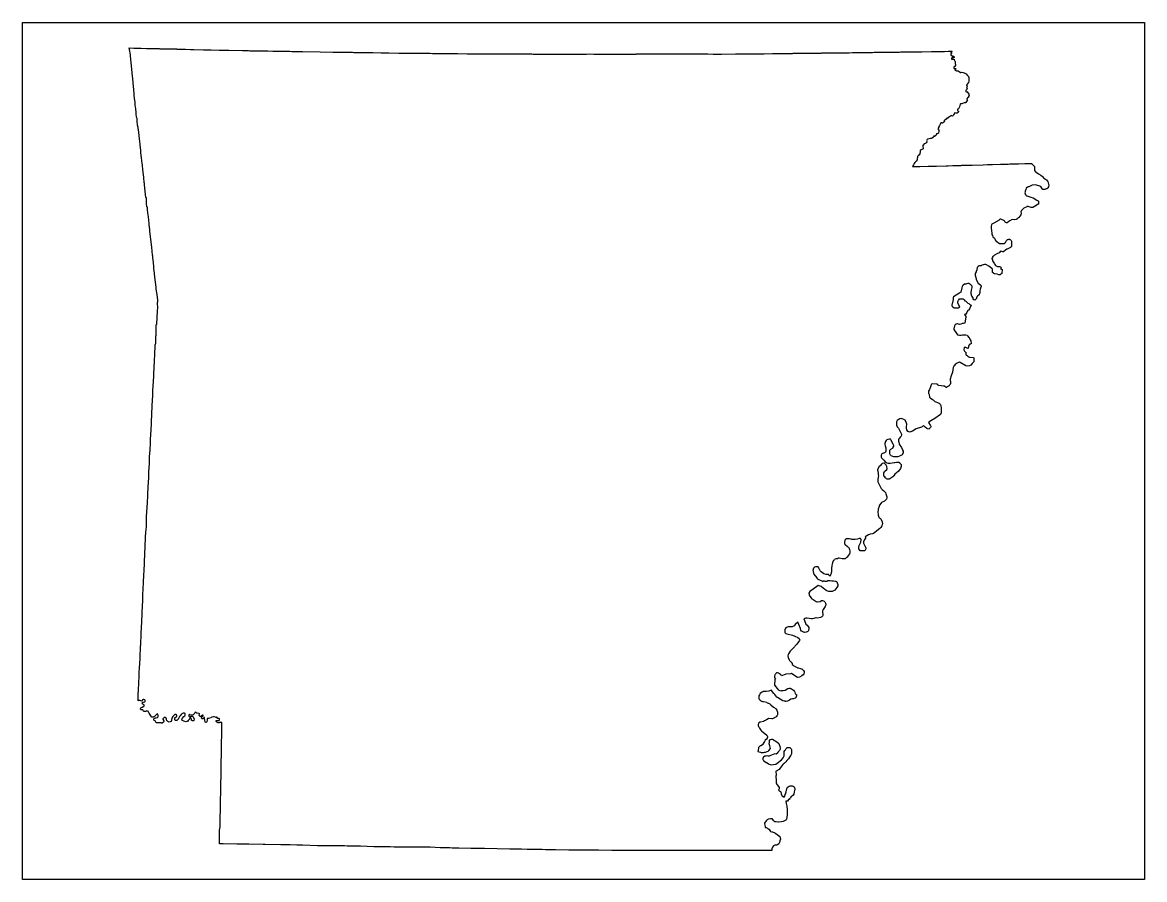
# Model space of a CAD drawing. Extents: x 0.1 to 10.9, y 0.1 to 8.4.
import ezdxf

# ---------------------------------------------------------------- set-up
doc = ezdxf.new("R2010")
doc.units = 0
doc.header["$MEASUREMENT"] = 0
doc.layers.add('STATE', color=7, linetype='CONTINUOUS')

# ---------------------------------------------------------------- blocks, each defined once
blk = doc.blocks.new('BLOCK_2')
at = {"layer": 'STATE'}
blk.add_lwpolyline([(0.093, 0.099), (0.093, 8.353), (10.903, 8.353), (10.903, 0.099), (0.093, 0.099)], dxfattribs=at)
at = {"layer": 'STATE', "color": 2}
for points in [[(1.963, 1.629), (1.97, 1.632), (1.973, 1.632), (1.983, 1.629), (1.99, 1.632), (1.993, 1.636), (1.993, 1.646), (1.99, 1.649), (1.983, 1.649), (1.973, 1.649), (1.97, 1.652), (1.97, 1.656), (1.97, 1.662), (1.967, 1.662), (1.963, 1.662), (1.963, 1.659), (1.96, 1.659), (1.943, 1.666), (1.933, 1.666), (1.917, 1.662), (1.91, 1.659), (1.907, 1.656), (1.887, 1.649), (1.873, 1.649), (1.873, 1.646), (1.873, 1.636), (1.87, 1.619), (1.867, 1.616), (1.86, 1.612), (1.857, 1.612), (1.853, 1.619), (1.85, 1.629), (1.847, 1.652), (1.847, 1.659), (1.843, 1.659), (1.83, 1.646), (1.827, 1.646), (1.823, 1.646), (1.817, 1.652), (1.817, 1.656), (1.817, 1.659), (1.82, 1.662), (1.827, 1.669), (1.833, 1.672), (1.833, 1.676), (1.833, 1.682), (1.83, 1.682), (1.827, 1.682), (1.823, 1.679), (1.813, 1.669), (1.807, 1.669), (1.8, 1.676), (1.797, 1.679), (1.8, 1.696), (1.797, 1.699), (1.773, 1.702), (1.763, 1.706), (1.757, 1.712), (1.753, 1.702), (1.747, 1.696), (1.737, 1.686), (1.733, 1.682), (1.73, 1.682), (1.72, 1.682), (1.717, 1.682), (1.707, 1.686), (1.703, 1.689), (1.7, 1.689), (1.697, 1.682), (1.697, 1.679), (1.697, 1.672), (1.707, 1.666), (1.71, 1.666), (1.713, 1.669), (1.72, 1.669), (1.727, 1.672), (1.733, 1.669), (1.737, 1.666), (1.74, 1.659), (1.747, 1.642), (1.743, 1.629), (1.74, 1.626), (1.733, 1.626), (1.73, 1.626), (1.727, 1.629), (1.723, 1.632), (1.723, 1.642), (1.72, 1.649), (1.717, 1.652), (1.713, 1.652), (1.703, 1.646), (1.703, 1.642), (1.69, 1.629), (1.683, 1.622), (1.677, 1.622), (1.667, 1.619), (1.657, 1.622), (1.633, 1.632), (1.633, 1.636), (1.63, 1.639), (1.63, 1.642), (1.633, 1.649), (1.647, 1.669), (1.657, 1.676), (1.66, 1.682), (1.66, 1.696), (1.66, 1.699), (1.653, 1.702), (1.65, 1.702), (1.643, 1.702), (1.63, 1.696), (1.623, 1.689), (1.613, 1.676), (1.607, 1.669), (1.597, 1.649), (1.597, 1.646), (1.593, 1.642), (1.59, 1.636), (1.587, 1.636), (1.58, 1.632), (1.567, 1.632), (1.563, 1.636), (1.56, 1.636), (1.56, 1.649), (1.56, 1.656), (1.577, 1.669), (1.58, 1.672), (1.58, 1.676), (1.577, 1.686), (1.573, 1.689), (1.567, 1.689), (1.563, 1.689), (1.557, 1.686), (1.547, 1.676), (1.543, 1.669), (1.537, 1.659), (1.53, 1.639), (1.533, 1.636), (1.53, 1.632), (1.527, 1.622), (1.507, 1.616), (1.5, 1.619), (1.493, 1.622), (1.487, 1.626), (1.483, 1.626), (1.483, 1.632), (1.48, 1.636), (1.48, 1.646), (1.48, 1.649), (1.473, 1.656), (1.473, 1.659), (1.47, 1.659), (1.463, 1.659), (1.46, 1.659), (1.447, 1.646), (1.447, 1.642), (1.457, 1.626), (1.457, 1.622), (1.453, 1.616), (1.44, 1.606), (1.433, 1.606), (1.43, 1.609), (1.427, 1.609), (1.41, 1.609), (1.407, 1.609), (1.393, 1.609), (1.383, 1.609), (1.377, 1.616), (1.373, 1.626), (1.363, 1.632), (1.36, 1.636), (1.36, 1.639), (1.36, 1.646), (1.363, 1.649), (1.37, 1.652), (1.373, 1.656), (1.383, 1.656), (1.393, 1.659), (1.397, 1.662), (1.4, 1.669), (1.4, 1.676), (1.4, 1.682), (1.397, 1.689), (1.393, 1.696), (1.387, 1.692), (1.367, 1.669), (1.353, 1.662), (1.343, 1.662), (1.337, 1.662), (1.337, 1.666), (1.313, 1.702), (1.31, 1.709), (1.307, 1.712), (1.307, 1.716), (1.29, 1.722), (1.283, 1.716), (1.27, 1.716), (1.267, 1.716), (1.263, 1.716), (1.26, 1.719), (1.253, 1.732), (1.247, 1.732), (1.237, 1.732), (1.23, 1.739), (1.23, 1.742), (1.23, 1.746), (1.233, 1.752), (1.247, 1.759), (1.263, 1.769), (1.267, 1.772), (1.267, 1.776), (1.267, 1.782), (1.26, 1.786), (1.253, 1.789), (1.25, 1.789), (1.247, 1.802), (1.257, 1.806), (1.273, 1.809), (1.277, 1.812), (1.277, 1.822), (1.273, 1.829), (1.263, 1.832), (1.257, 1.832), (1.25, 1.829), (1.247, 1.819), (1.243, 1.816), (1.223, 1.822), (1.213, 1.822), (1.207, 1.819), (1.207, 1.852), (1.207, 1.876), (1.21, 1.929), (1.21, 1.936), (1.213, 1.979), (1.213, 1.992), (1.213, 2.016), (1.217, 2.036), (1.217, 2.066), (1.217, 2.072), (1.217, 2.079), (1.22, 2.149), (1.223, 2.166), (1.223, 2.179), (1.223, 2.182), (1.227, 2.226), (1.227, 2.242), (1.227, 2.286), (1.23, 2.299), (1.23, 2.352), (1.233, 2.352), (1.237, 2.476), (1.237, 2.482), (1.237, 2.486), (1.24, 2.512), (1.24, 2.519), (1.247, 2.656), (1.247, 2.662), (1.25, 2.742), (1.253, 2.776), (1.253, 2.839), (1.257, 2.902), (1.26, 2.952), (1.26, 2.962), (1.263, 3.029), (1.267, 3.076), (1.267, 3.082), (1.27, 3.136), (1.27, 3.159), (1.28, 3.386), (1.28, 3.403), (1.283, 3.439), (1.283, 3.443), (1.287, 3.496), (1.287, 3.523), (1.287, 3.533), (1.287, 3.536), (1.29, 3.563), (1.29, 3.593), (1.29, 3.596), (1.297, 3.726), (1.297, 3.733), (1.297, 3.739), (1.3, 3.786), (1.3, 3.809), (1.3, 3.816), (1.307, 3.929), (1.31, 3.963), (1.31, 4.006), (1.31, 4.023), (1.31, 4.026), (1.317, 4.106), (1.317, 4.119), (1.317, 4.136), (1.317, 4.163), (1.32, 4.213), (1.323, 4.229), (1.323, 4.233), (1.323, 4.236), (1.323, 4.243), (1.327, 4.296), (1.327, 4.336), (1.333, 4.429), (1.333, 4.436), (1.337, 4.486), (1.337, 4.489), (1.337, 4.496), (1.337, 4.503), (1.337, 4.533), (1.34, 4.556), (1.34, 4.563), (1.34, 4.566), (1.34, 4.576), (1.34, 4.579), (1.343, 4.663), (1.35, 4.759), (1.35, 4.803), (1.35, 4.809), (1.353, 4.849), (1.36, 4.946), (1.363, 5.053), (1.367, 5.069), (1.367, 5.089), (1.37, 5.166), (1.37, 5.179), (1.37, 5.183), (1.373, 5.213), (1.373, 5.219), (1.373, 5.233), (1.373, 5.239), (1.373, 5.249), (1.377, 5.266), (1.377, 5.269), (1.377, 5.293), (1.377, 5.296), (1.377, 5.303), (1.377, 5.313), (1.377, 5.333), (1.38, 5.34), (1.38, 5.356), (1.38, 5.373), (1.383, 5.403), (1.383, 5.41), (1.383, 5.413), (1.383, 5.423), (1.383, 5.44), (1.387, 5.446), (1.387, 5.45), (1.387, 5.48), (1.39, 5.486), (1.39, 5.5), (1.39, 5.503), (1.39, 5.51), (1.39, 5.53), (1.393, 5.553), (1.393, 5.566), (1.393, 5.573), (1.393, 5.58), (1.393, 5.583), (1.397, 5.603), (1.397, 5.606), (1.397, 5.613), (1.397, 5.62), (1.393, 5.633), (1.393, 5.643), (1.393, 5.656), (1.397, 5.666), (1.397, 5.673), (1.397, 5.68), (1.39, 5.733), (1.383, 5.786), (1.383, 5.796), (1.383, 5.803), (1.37, 5.9), (1.37, 5.903), (1.363, 5.963), (1.36, 5.98), (1.36, 5.993), (1.36, 5.996), (1.36, 6), (1.357, 6.04), (1.35, 6.086), (1.35, 6.096), (1.35, 6.103), (1.347, 6.113), (1.34, 6.19), (1.337, 6.21), (1.32, 6.343), (1.32, 6.36), (1.313, 6.403), (1.313, 6.41), (1.31, 6.456), (1.307, 6.476), (1.307, 6.483), (1.303, 6.496), (1.297, 6.55), (1.297, 6.553), (1.297, 6.56), (1.297, 6.573), (1.293, 6.576), (1.293, 6.58), (1.29, 6.606), (1.29, 6.626), (1.287, 6.64), (1.287, 6.663), (1.283, 6.666), (1.27, 6.79), (1.27, 6.796), (1.27, 6.8), (1.27, 6.803), (1.267, 6.813), (1.263, 6.856), (1.263, 6.863), (1.263, 6.866), (1.26, 6.883), (1.26, 6.886), (1.253, 6.933), (1.25, 6.98), (1.247, 7), (1.243, 7.013), (1.243, 7.016), (1.243, 7.02), (1.243, 7.026), (1.24, 7.046), (1.233, 7.1), (1.233, 7.12), (1.227, 7.176), (1.227, 7.18), (1.22, 7.233), (1.213, 7.293), (1.21, 7.323), (1.207, 7.326), (1.207, 7.343), (1.203, 7.363), (1.203, 7.366), (1.203, 7.376), (1.2, 7.39), (1.2, 7.396), (1.2, 7.4), (1.2, 7.406), (1.197, 7.413), (1.197, 7.42), (1.197, 7.427), (1.193, 7.44), (1.19, 7.473), (1.19, 7.48), (1.19, 7.497), (1.187, 7.513), (1.187, 7.52), (1.187, 7.523), (1.183, 7.537), (1.18, 7.557), (1.18, 7.56), (1.18, 7.587), (1.173, 7.62), (1.173, 7.627), (1.17, 7.65), (1.17, 7.67), (1.163, 7.74), (1.16, 7.767), (1.16, 7.77), (1.16, 7.777), (1.153, 7.84), (1.15, 7.863), (1.15, 7.877), (1.147, 7.893), (1.147, 7.897), (1.147, 7.9), (1.143, 7.937), (1.133, 8.027), (1.133, 8.04), (1.13, 8.057), (1.127, 8.077), (1.123, 8.11), (1.167, 8.107), (1.227, 8.107), (1.237, 8.107)], [(8.543, 4.176), (8.527, 4.169), (8.51, 4.169), (8.487, 4.169), (8.463, 4.179), (8.457, 4.186), (8.45, 4.199), (8.45, 4.209), (8.45, 4.223), (8.45, 4.233), (8.46, 4.243), (8.48, 4.256), (8.483, 4.269), (8.487, 4.269), (8.487, 4.273), (8.487, 4.279), (8.48, 4.293), (8.463, 4.326), (8.46, 4.339), (8.457, 4.339), (8.447, 4.339), (8.433, 4.336), (8.43, 4.336), (8.42, 4.333), (8.413, 4.326), (8.407, 4.316), (8.4, 4.299), (8.4, 4.293), (8.4, 4.289), (8.403, 4.276), (8.41, 4.256), (8.41, 4.229), (8.41, 4.223), (8.407, 4.216), (8.403, 4.213), (8.397, 4.209), (8.393, 4.206), (8.387, 4.206), (8.38, 4.203), (8.373, 4.199), (8.37, 4.193), (8.367, 4.186), (8.367, 4.176), (8.367, 4.173), (8.367, 4.169), (8.367, 4.166), (8.37, 4.159), (8.39, 4.139), (8.407, 4.119), (8.42, 4.113), (8.433, 4.109), (8.437, 4.109), (8.44, 4.109), (8.443, 4.109), (8.45, 4.106), (8.453, 4.109), (8.473, 4.113), (8.49, 4.116), (8.493, 4.116), (8.497, 4.116), (8.513, 4.119), (8.527, 4.119), (8.537, 4.119), (8.543, 4.116), (8.543, 4.113), (8.547, 4.109), (8.55, 4.106), (8.553, 4.103), (8.557, 4.096), (8.557, 4.093), (8.56, 4.089), (8.56, 4.083), (8.557, 4.076), (8.553, 4.059), (8.547, 4.049), (8.543, 4.046), (8.53, 4.029), (8.513, 4.016), (8.497, 4.003), (8.487, 3.986), (8.483, 3.983), (8.48, 3.979), (8.477, 3.976), (8.46, 3.963), (8.45, 3.959), (8.447, 3.959), (8.443, 3.956), (8.437, 3.956), (8.433, 3.956), (8.43, 3.956), (8.427, 3.956), (8.423, 3.956), (8.417, 3.959), (8.413, 3.959), (8.41, 3.963), (8.407, 3.963), (8.407, 3.966), (8.4, 3.976), (8.393, 3.983), (8.393, 3.986), (8.393, 3.996), (8.393, 4.016), (8.397, 4.026), (8.4, 4.033), (8.42, 4.049), (8.423, 4.056), (8.42, 4.076), (8.417, 4.083), (8.413, 4.089), (8.403, 4.099), (8.4, 4.106), (8.397, 4.109), (8.39, 4.109), (8.377, 4.106), (8.37, 4.099), (8.357, 4.083), (8.347, 4.079), (8.343, 4.069), (8.33, 4.049), (8.33, 4.046), (8.333, 4.036), (8.337, 4.006), (8.337, 3.996), (8.34, 3.989), (8.34, 3.986), (8.337, 3.973), (8.333, 3.953), (8.333, 3.929), (8.347, 3.903), (8.357, 3.883), (8.367, 3.866), (8.377, 3.856), (8.39, 3.843), (8.407, 3.826), (8.41, 3.813), (8.42, 3.786), (8.42, 3.783), (8.42, 3.776), (8.417, 3.763), (8.413, 3.759), (8.397, 3.743), (8.37, 3.729), (8.353, 3.709), (8.35, 3.706), (8.35, 3.703), (8.343, 3.683), (8.34, 3.676), (8.337, 3.666), (8.337, 3.656), (8.333, 3.639), (8.337, 3.609), (8.343, 3.589), (8.347, 3.583), (8.36, 3.576), (8.363, 3.569), (8.377, 3.546), (8.377, 3.543), (8.377, 3.539), (8.377, 3.536), (8.38, 3.533), (8.38, 3.529), (8.38, 3.523), (8.377, 3.519), (8.377, 3.516), (8.373, 3.509), (8.373, 3.506), (8.373, 3.503), (8.37, 3.499), (8.363, 3.489), (8.353, 3.479), (8.293, 3.433), (8.283, 3.429), (8.26, 3.426), (8.253, 3.423), (8.243, 3.419), (8.213, 3.399), (8.217, 3.393), (8.21, 3.376), (8.197, 3.356), (8.197, 3.353), (8.197, 3.339), (8.21, 3.313), (8.217, 3.293), (8.217, 3.283), (8.21, 3.266), (8.193, 3.263), (8.18, 3.263), (8.163, 3.266), (8.157, 3.273), (8.15, 3.283), (8.15, 3.299), (8.153, 3.316), (8.17, 3.349), (8.173, 3.369), (8.17, 3.379), (8.167, 3.383), (8.153, 3.383), (8.137, 3.376), (8.117, 3.373), (8.093, 3.373), (8.083, 3.373), (8.077, 3.376), (8.06, 3.379), (8.047, 3.379), (8.033, 3.379), (8.023, 3.373), (8.017, 3.366), (8.017, 3.363), (8.013, 3.349), (8.013, 3.333), (8.017, 3.329), (8.02, 3.326), (8.043, 3.306), (8.047, 3.299), (8.05, 3.299), (8.053, 3.293), (8.057, 3.289), (8.057, 3.286), (8.06, 3.276), (8.063, 3.263), (8.063, 3.246), (8.06, 3.236), (8.043, 3.209), (8.04, 3.203), (8.033, 3.199), (8.02, 3.189), (8.01, 3.186), (8.007, 3.186), (8.003, 3.186), (8, 3.189), (7.993, 3.189), (7.99, 3.189), (7.96, 3.193), (7.957, 3.193), (7.953, 3.193), (7.95, 3.189), (7.933, 3.186), (7.92, 3.183), (7.917, 3.179), (7.913, 3.176), (7.91, 3.176), (7.907, 3.172), (7.903, 3.169), (7.903, 3.166), (7.9, 3.166), (7.9, 3.159), (7.897, 3.149), (7.897, 3.146), (7.893, 3.139), (7.89, 3.119), (7.89, 3.116), (7.887, 3.102), (7.887, 3.089), (7.887, 3.086), (7.887, 3.079), (7.887, 3.076), (7.887, 3.066), (7.887, 3.059), (7.883, 3.056), (7.883, 3.052), (7.883, 3.046), (7.877, 3.032), (7.873, 3.022), (7.863, 3.029), (7.857, 3.036), (7.837, 3.036), (7.813, 3.042), (7.787, 3.062), (7.78, 3.069), (7.777, 3.072), (7.767, 3.099), (7.767, 3.102), (7.763, 3.106), (7.76, 3.106), (7.757, 3.109), (7.753, 3.109), (7.75, 3.109), (7.733, 3.109), (7.723, 3.106), (7.713, 3.096), (7.71, 3.089), (7.71, 3.086), (7.71, 3.082), (7.707, 3.082), (7.71, 3.066), (7.713, 3.049), (7.717, 3.042), (7.717, 3.039), (7.747, 3.006), (7.747, 3.002), (7.75, 2.999), (7.753, 2.996), (7.757, 2.996), (7.757, 2.992), (7.793, 2.976), (7.8, 2.969), (7.81, 2.976), (7.817, 2.976), (7.823, 2.972), (7.83, 2.972), (7.833, 2.972), (7.84, 2.972), (7.843, 2.972), (7.853, 2.979), (7.857, 2.979), (7.873, 2.979), (7.89, 2.976), (7.907, 2.976), (7.927, 2.972), (7.93, 2.972), (7.937, 2.969), (7.94, 2.962), (7.943, 2.959), (7.943, 2.956), (7.947, 2.939), (7.947, 2.926), (7.94, 2.912), (7.93, 2.899), (7.92, 2.886), (7.913, 2.882), (7.907, 2.879), (7.893, 2.872), (7.873, 2.872), (7.863, 2.872), (7.843, 2.879), (7.837, 2.882), (7.82, 2.896), (7.81, 2.902), (7.787, 2.922), (7.77, 2.929), (7.76, 2.932), (7.71, 2.896), (7.68, 2.872), (7.67, 2.856), (7.673, 2.842), (7.677, 2.832), (7.68, 2.829), (7.69, 2.812), (7.693, 2.809), (7.74, 2.776), (7.747, 2.772), (7.753, 2.772), (7.777, 2.776), (7.79, 2.786), (7.8, 2.786), (7.81, 2.782), (7.817, 2.779), (7.823, 2.772), (7.83, 2.759), (7.833, 2.752), (7.833, 2.746), (7.83, 2.739), (7.827, 2.729), (7.813, 2.709), (7.807, 2.699), (7.803, 2.692), (7.8, 2.686), (7.8, 2.672), (7.803, 2.656), (7.803, 2.649), (7.803, 2.646), (7.803, 2.642), (7.8, 2.636), (7.797, 2.629), (7.793, 2.629), (7.783, 2.622), (7.753, 2.616), (7.74, 2.619), (7.737, 2.619), (7.717, 2.612), (7.703, 2.609), (7.69, 2.609), (7.673, 2.612), (7.653, 2.616), (7.64, 2.616), (7.63, 2.612), (7.62, 2.609), (7.637, 2.569), (7.64, 2.559), (7.653, 2.549), (7.67, 2.526), (7.67, 2.522), (7.67, 2.519), (7.67, 2.516), (7.67, 2.512), (7.667, 2.496), (7.663, 2.492), (7.66, 2.489), (7.653, 2.486), (7.643, 2.482), (7.63, 2.479), (7.623, 2.482), (7.617, 2.482), (7.61, 2.486), (7.607, 2.489), (7.6, 2.492), (7.593, 2.502), (7.59, 2.516), (7.573, 2.556), (7.563, 2.576), (7.537, 2.556), (7.527, 2.542), (7.52, 2.539), (7.51, 2.532), (7.487, 2.532), (7.47, 2.532), (7.46, 2.529), (7.453, 2.526), (7.447, 2.522), (7.44, 2.512), (7.437, 2.506), (7.437, 2.499), (7.437, 2.496), (7.437, 2.492), (7.437, 2.489), (7.437, 2.486), (7.437, 2.482), (7.437, 2.479), (7.44, 2.476), (7.447, 2.469), (7.457, 2.466), (7.513, 2.452), (7.533, 2.442), (7.563, 2.429), (7.577, 2.419), (7.58, 2.412), (7.58, 2.409), (7.583, 2.406), (7.58, 2.402), (7.57, 2.389), (7.553, 2.366), (7.533, 2.346), (7.53, 2.339), (7.503, 2.312), (7.5, 2.309), (7.49, 2.299), (7.473, 2.272), (7.47, 2.266), (7.467, 2.252), (7.47, 2.236), (7.48, 2.216), (7.483, 2.209), (7.5, 2.192), (7.507, 2.179), (7.51, 2.169), (7.517, 2.162), (7.523, 2.156), (7.557, 2.142), (7.56, 2.139), (7.567, 2.139), (7.59, 2.132), (7.6, 2.129), (7.603, 2.129), (7.617, 2.112), (7.623, 2.102), (7.623, 2.099), (7.623, 2.096), (7.623, 2.086), (7.62, 2.079), (7.613, 2.069), (7.603, 2.062), (7.58, 2.049), (7.56, 2.046), (7.553, 2.049), (7.503, 2.082), (7.493, 2.079), (7.447, 2.076), (7.44, 2.072), (7.407, 2.062), (7.4, 2.072), (7.397, 2.072), (7.393, 2.076), (7.387, 2.079), (7.377, 2.086), (7.367, 2.089), (7.36, 2.089), (7.357, 2.089), (7.353, 2.086), (7.35, 2.082), (7.347, 2.076), (7.343, 2.069), (7.337, 2.056), (7.337, 2.046), (7.34, 2.042), (7.343, 2.039), (7.347, 2.039), (7.343, 2.029), (7.34, 2.019), (7.34, 2.016), (7.34, 2.009), (7.337, 1.986), (7.337, 1.979), (7.337, 1.969), (7.34, 1.966), (7.363, 1.939), (7.373, 1.926), (7.39, 1.919), (7.407, 1.916), (7.41, 1.919), (7.413, 1.919), (7.42, 1.919), (7.423, 1.919), (7.44, 1.922), (7.467, 1.939), (7.48, 1.942), (7.487, 1.942), (7.49, 1.942), (7.493, 1.942), (7.493, 1.939), (7.497, 1.939), (7.5, 1.936), (7.503, 1.936), (7.52, 1.922), (7.53, 1.909), (7.533, 1.902), (7.537, 1.892), (7.54, 1.886), (7.543, 1.882), (7.55, 1.882), (7.55, 1.869), (7.547, 1.859), (7.543, 1.852), (7.543, 1.849), (7.537, 1.846), (7.52, 1.839), (7.513, 1.839), (7.497, 1.836), (7.483, 1.826), (7.463, 1.816), (7.45, 1.812), (7.447, 1.812), (7.443, 1.812), (7.443, 1.816), (7.437, 1.816), (7.433, 1.816), (7.42, 1.819), (7.367, 1.852), (7.36, 1.856), (7.34, 1.882), (7.333, 1.892), (7.31, 1.919), (7.31, 1.922), (7.307, 1.922), (7.3, 1.919), (7.283, 1.912), (7.257, 1.909), (7.237, 1.909), (7.227, 1.909), (7.227, 1.906), (7.22, 1.902), (7.217, 1.902), (7.213, 1.899), (7.2, 1.889), (7.193, 1.879), (7.187, 1.869), (7.187, 1.856), (7.187, 1.842), (7.19, 1.836), (7.197, 1.829), (7.197, 1.826), (7.203, 1.822), (7.207, 1.819), (7.213, 1.816), (7.217, 1.816), (7.223, 1.812), (7.233, 1.812), (7.263, 1.806), (7.267, 1.802), (7.277, 1.799), (7.28, 1.799), (7.293, 1.792), (7.303, 1.782), (7.33, 1.759), (7.35, 1.746), (7.35, 1.742), (7.353, 1.739), (7.36, 1.729), (7.367, 1.712), (7.367, 1.699), (7.367, 1.689), (7.367, 1.686), (7.363, 1.679), (7.36, 1.676), (7.353, 1.666), (7.327, 1.649), (7.32, 1.646), (7.313, 1.646), (7.283, 1.649), (7.28, 1.649), (7.277, 1.646), (7.26, 1.636), (7.243, 1.626), (7.233, 1.622), (7.203, 1.616), (7.2, 1.616), (7.197, 1.616), (7.187, 1.609), (7.183, 1.602), (7.183, 1.599), (7.18, 1.592), (7.18, 1.582), (7.183, 1.572), (7.187, 1.569), (7.193, 1.556), (7.207, 1.539), (7.213, 1.532), (7.263, 1.489), (7.267, 1.482), (7.27, 1.476), (7.27, 1.469), (7.267, 1.459), (7.26, 1.452), (7.25, 1.442), (7.243, 1.429), (7.23, 1.409), (7.23, 1.402), (7.227, 1.399), (7.213, 1.389), (7.207, 1.386), (7.2, 1.386), (7.183, 1.372), (7.183, 1.366), (7.18, 1.342), (7.18, 1.339), (7.177, 1.336), (7.177, 1.332), (7.203, 1.326), (7.21, 1.322), (7.223, 1.322), (7.23, 1.322), (7.233, 1.322), (7.243, 1.326), (7.253, 1.326), (7.267, 1.332), (7.277, 1.336), (7.283, 1.342), (7.3, 1.362), (7.293, 1.386), (7.287, 1.406), (7.29, 1.422), (7.29, 1.432), (7.29, 1.442), (7.297, 1.449), (7.3, 1.449), (7.303, 1.449), (7.313, 1.452), (7.32, 1.452), (7.36, 1.426), (7.38, 1.409), (7.39, 1.379), (7.393, 1.366), (7.393, 1.356), (7.387, 1.342), (7.373, 1.329), (7.37, 1.322), (7.37, 1.319), (7.367, 1.316), (7.353, 1.306), (7.343, 1.309), (7.34, 1.309), (7.31, 1.296), (7.293, 1.289), (7.287, 1.286), (7.28, 1.286), (7.27, 1.289), (7.257, 1.286), (7.243, 1.286), (7.237, 1.282), (7.233, 1.279), (7.227, 1.266), (7.227, 1.262), (7.227, 1.256), (7.23, 1.252), (7.233, 1.246), (7.257, 1.226), (7.26, 1.226), (7.277, 1.216), (7.287, 1.209), (7.297, 1.206), (7.307, 1.202), (7.327, 1.206), (7.35, 1.209), (7.377, 1.229), (7.393, 1.242), (7.407, 1.252), (7.423, 1.272), (7.43, 1.289), (7.43, 1.306), (7.43, 1.319), (7.43, 1.322), (7.433, 1.332), (7.437, 1.342), (7.443, 1.349), (7.45, 1.362), (7.46, 1.369), (7.467, 1.372), (7.473, 1.372), (7.487, 1.369), (7.49, 1.366), (7.5, 1.359), (7.503, 1.352), (7.503, 1.349), (7.503, 1.312), (7.503, 1.309), (7.497, 1.296), (7.483, 1.276), (7.473, 1.262), (7.463, 1.252), (7.457, 1.246), (7.447, 1.232), (7.43, 1.216), (7.427, 1.216), (7.417, 1.206), (7.39, 1.169), (7.383, 1.159), (7.353, 1.142), (7.35, 1.139), (7.35, 1.136), (7.353, 1.109), (7.353, 1.102), (7.35, 1.102), (7.35, 1.099), (7.35, 1.096), (7.35, 1.092), (7.35, 1.089), (7.353, 1.059), (7.353, 1.032), (7.353, 1.029), (7.357, 1.022), (7.383, 0.986), (7.383, 0.972), (7.377, 0.959), (7.397, 0.946), (7.4, 0.942), (7.403, 0.929), (7.403, 0.925), (7.41, 0.909), (7.42, 0.902), (7.43, 0.892), (7.433, 0.892), (7.437, 0.902), (7.44, 0.919), (7.447, 0.929), (7.447, 0.935), (7.45, 0.942), (7.457, 0.972), (7.46, 0.982), (7.463, 0.989), (7.47, 0.992), (7.48, 0.999), (7.49, 1.002), (7.507, 1.002), (7.517, 0.999), (7.527, 0.992), (7.53, 0.982), (7.533, 0.975), (7.533, 0.962), (7.53, 0.955), (7.527, 0.942), (7.523, 0.922), (7.517, 0.912), (7.497, 0.892), (7.493, 0.882), (7.49, 0.882), (7.483, 0.875), (7.483, 0.869), (7.48, 0.869), (7.473, 0.869), (7.47, 0.869), (7.47, 0.862), (7.463, 0.855), (7.457, 0.855), (7.447, 0.855), (7.45, 0.832), (7.457, 0.805), (7.46, 0.769), (7.46, 0.725), (7.46, 0.722), (7.46, 0.715), (7.46, 0.712), (7.457, 0.705), (7.457, 0.695), (7.457, 0.689), (7.453, 0.685), (7.45, 0.675), (7.447, 0.672), (7.423, 0.659), (7.407, 0.655), (7.377, 0.652), (7.373, 0.652), (7.353, 0.655), (7.34, 0.655), (7.337, 0.659), (7.333, 0.665), (7.32, 0.679), (7.32, 0.682), (7.317, 0.682), (7.313, 0.682), (7.307, 0.682), (7.303, 0.682), (7.3, 0.682), (7.277, 0.679), (7.27, 0.675), (7.267, 0.675), (7.26, 0.669), (7.257, 0.665), (7.243, 0.642), (7.243, 0.635), (7.247, 0.609), (7.247, 0.605), (7.247, 0.602), (7.25, 0.602), (7.253, 0.599), (7.257, 0.599), (7.27, 0.592), (7.273, 0.589), (7.283, 0.585), (7.297, 0.569), (7.297, 0.565), (7.3, 0.562), (7.313, 0.559), (7.32, 0.559), (7.34, 0.549), (7.35, 0.542), (7.39, 0.512), (7.393, 0.499), (7.397, 0.492), (7.397, 0.489), (7.39, 0.472), (7.387, 0.455), (7.38, 0.442), (7.367, 0.432), (7.357, 0.429), (7.343, 0.429), (7.33, 0.422), (7.32, 0.412), (7.313, 0.395), (7.313, 0.379), (7.13, 0.379), (7.093, 0.379), (7.053, 0.379), (7.043, 0.379), (7.023, 0.379), (7.02, 0.379), (7.017, 0.379), (7.01, 0.379), (7.003, 0.379), (6.957, 0.379), (6.923, 0.379), (6.833, 0.379), (6.813, 0.379), (6.78, 0.379), (6.77, 0.379), (6.717, 0.379), (6.693, 0.379), (6.587, 0.379), (6.56, 0.379), (6.547, 0.379), (6.493, 0.379), (6.477, 0.379), (6.467, 0.379), (6.46, 0.379), (6.4, 0.379), (6.367, 0.379), (6.353, 0.379), (6.327, 0.379), (6.26, 0.379), (6.223, 0.379), (6.14, 0.379), (6.11, 0.379), (6.067, 0.379), (6.01, 0.379), (6, 0.379), (5.863, 0.379), (5.86, 0.379), (5.81, 0.379), (5.77, 0.379), (5.643, 0.382), (5.42, 0.382), (5.36, 0.382), (5.357, 0.382), (5.23, 0.385), (5.173, 0.385), (5.15, 0.385), (5.133, 0.385), (5.1, 0.389), (5.09, 0.389), (5.087, 0.389), (5.047, 0.389), (4.957, 0.389), (4.9, 0.392), (4.843, 0.392), (4.84, 0.392), (4.803, 0.392), (4.8, 0.392), (4.79, 0.392), (4.543, 0.399), (4.49, 0.399), (4.47, 0.399), (4.46, 0.399), (4.453, 0.399), (4.447, 0.399), (4.433, 0.399), (4.43, 0.399), (4.413, 0.399), (4.297, 0.402), (4.277, 0.402), (4.233, 0.402), (4.21, 0.405), (4.19, 0.405), (4.167, 0.405), (4.117, 0.405), (4.02, 0.409), (3.997, 0.409), (3.973, 0.409), (3.953, 0.409), (3.94, 0.409), (3.853, 0.412), (3.79, 0.412), (3.787, 0.412), (3.77, 0.412), (3.733, 0.412), (3.7, 0.412), (3.683, 0.412), (3.673, 0.412), (3.637, 0.415), (3.63, 0.415), (3.557, 0.415), (3.523, 0.415), (3.51, 0.415), (3.507, 0.415), (3.48, 0.415), (3.35, 0.419), (3.29, 0.419), (3.223, 0.419), (3.197, 0.422), (3.19, 0.422), (3.133, 0.422), (3.11, 0.422), (3.067, 0.422), (3.057, 0.422), (3.017, 0.422), (3.013, 0.422), (3.01, 0.422), (2.957, 0.425), (2.95, 0.425), (2.937, 0.425), (2.79, 0.429), (2.737, 0.429), (2.673, 0.432), (2.67, 0.432), (2.643, 0.432), (2.617, 0.432), (2.613, 0.432), (2.583, 0.432), (2.433, 0.435), (2.413, 0.435), (2.273, 0.439), (2.263, 0.439), (2.22, 0.439), (2.16, 0.439), (2.027, 0.442), (2.02, 0.442), (2.007, 0.442), (1.993, 0.442), (1.993, 0.575), (1.997, 0.605), (1.997, 0.659), (1.997, 0.695), (1.997, 0.705), (1.997, 0.715), (2, 0.752), (2, 0.839), (2, 0.845), (2, 0.872), (2.003, 0.932), (2.003, 0.949), (2.003, 0.972), (2.003, 0.996), (2.007, 1.126), (2.007, 1.146), (2.007, 1.156), (2.007, 1.162), (2.007, 1.172), (2.007, 1.176), (2.007, 1.189), (2.007, 1.216), (2.007, 1.229), (2.007, 1.232), (2.007, 1.246), (2.007, 1.252), (2.01, 1.279), (2.01, 1.292), (2.01, 1.309), (2.01, 1.322), (2.01, 1.342), (2.01, 1.346), (2.01, 1.356), (2.01, 1.359), (2.01, 1.362), (2.01, 1.366), (2.01, 1.379), (2.01, 1.386), (2.01, 1.396), (2.01, 1.406), (2.01, 1.412), (2.01, 1.432), (2.013, 1.476), (2.013, 1.479), (2.013, 1.482), (2.013, 1.486), (2.013, 1.592), (2.013, 1.612), (2.01, 1.612), (2.003, 1.612), (2, 1.616), (1.99, 1.609), (1.98, 1.609), (1.973, 1.612), (1.967, 1.616), (1.963, 1.619), (1.96, 1.622), (1.96, 1.629), (1.963, 1.629)]]:
    blk.add_lwpolyline(points, dxfattribs=at)
blk.add_open_spline([(1.237, 8.107), (1.237, 8.107), (1.29, 8.103), (1.29, 8.103), (1.29, 8.103), (1.3, 8.103), (1.3, 8.103), (1.3, 8.103), (1.37, 8.103), (1.37, 8.103), (1.37, 8.103), (1.377, 8.103), (1.377, 8.103), (1.377, 8.103), (1.41, 8.103), (1.41, 8.103), (1.41, 8.103), (1.417, 8.1), (1.417, 8.1), (1.417, 8.1), (1.427, 8.1), (1.427, 8.1), (1.427, 8.1), (1.483, 8.1), (1.483, 8.1), (1.483, 8.1), (1.487, 8.1), (1.487, 8.1), (1.487, 8.1), (1.497, 8.1), (1.497, 8.1), (1.497, 8.1), (1.53, 8.1), (1.53, 8.1), (1.53, 8.1), (1.537, 8.1), (1.537, 8.1), (1.537, 8.1), (1.54, 8.1), (1.54, 8.1), (1.54, 8.1), (1.577, 8.1), (1.577, 8.1), (1.577, 8.1), (1.58, 8.097), (1.58, 8.097), (1.58, 8.097), (1.607, 8.097), (1.607, 8.097), (1.607, 8.097), (1.62, 8.097), (1.62, 8.097), (1.62, 8.097), (1.637, 8.097), (1.637, 8.097), (1.637, 8.097), (1.663, 8.097), (1.663, 8.097), (1.663, 8.097), (1.713, 8.093), (1.713, 8.093), (1.713, 8.093), (1.73, 8.093), (1.73, 8.093), (1.73, 8.093), (1.733, 8.093), (1.733, 8.093), (1.733, 8.093), (1.74, 8.093), (1.74, 8.093), (1.74, 8.093), (1.743, 8.093), (1.743, 8.093), (1.743, 8.093), (1.837, 8.09), (1.837, 8.09), (1.837, 8.09), (1.873, 8.09), (1.873, 8.09), (1.873, 8.09), (1.877, 8.09), (1.877, 8.09), (1.877, 8.09), (1.89, 8.09), (1.89, 8.09), (1.89, 8.09), (1.893, 8.09), (1.893, 8.09), (1.893, 8.09), (1.897, 8.09), (1.897, 8.09), (1.897, 8.09), (1.91, 8.09), (1.91, 8.09), (1.91, 8.09), (1.99, 8.087), (1.99, 8.087), (1.99, 8.087), (2.017, 8.087), (2.017, 8.087), (2.017, 8.087), (2.023, 8.087), (2.023, 8.087), (2.023, 8.087), (2.043, 8.087), (2.043, 8.087), (2.043, 8.087), (2.047, 8.087), (2.047, 8.087), (2.047, 8.087), (2.053, 8.087), (2.053, 8.087), (2.053, 8.087), (2.083, 8.087), (2.083, 8.087), (2.083, 8.087), (2.213, 8.083), (2.213, 8.083), (2.213, 8.083), (2.227, 8.083), (2.227, 8.083), (2.227, 8.083), (2.263, 8.083), (2.263, 8.083), (2.263, 8.083), (2.27, 8.083), (2.27, 8.083), (2.27, 8.083), (2.283, 8.08), (2.283, 8.08), (2.283, 8.08), (2.287, 8.08), (2.287, 8.08), (2.287, 8.08), (2.293, 8.08), (2.293, 8.08), (2.293, 8.08), (2.343, 8.08), (2.343, 8.08), (2.343, 8.08), (2.35, 8.08), (2.35, 8.08), (2.35, 8.08), (2.36, 8.08), (2.36, 8.08), (2.36, 8.08), (2.387, 8.08), (2.387, 8.08), (2.387, 8.08), (2.457, 8.08), (2.457, 8.08), (2.457, 8.08), (2.507, 8.077), (2.507, 8.077), (2.507, 8.077), (2.517, 8.077), (2.517, 8.077), (2.517, 8.077), (2.657, 8.077), (2.657, 8.077), (2.657, 8.077), (2.66, 8.077), (2.66, 8.077), (2.66, 8.077), (2.67, 8.077), (2.67, 8.077), (2.67, 8.077), (2.69, 8.073), (2.69, 8.073), (2.69, 8.073), (2.693, 8.073), (2.693, 8.073), (2.693, 8.073), (2.703, 8.073), (2.703, 8.073), (2.703, 8.073), (2.72, 8.073), (2.72, 8.073), (2.72, 8.073), (2.737, 8.073), (2.737, 8.073), (2.737, 8.073), (2.753, 8.073), (2.753, 8.073), (2.753, 8.073), (2.767, 8.073), (2.767, 8.073), (2.767, 8.073), (2.79, 8.073), (2.79, 8.073), (2.79, 8.073), (2.96, 8.07), (2.96, 8.07), (2.96, 8.07), (3.083, 8.067), (3.083, 8.067), (3.083, 8.067), (3.093, 8.067), (3.093, 8.067), (3.093, 8.067), (3.107, 8.067), (3.107, 8.067), (3.107, 8.067), (3.123, 8.067), (3.123, 8.067), (3.123, 8.067), (3.127, 8.067), (3.127, 8.067), (3.127, 8.067), (3.147, 8.067), (3.147, 8.067), (3.147, 8.067), (3.177, 8.067), (3.177, 8.067), (3.177, 8.067), (3.213, 8.067), (3.213, 8.067), (3.213, 8.067), (3.217, 8.067), (3.217, 8.067), (3.217, 8.067), (3.223, 8.067), (3.223, 8.067), (3.223, 8.067), (3.237, 8.067), (3.237, 8.067), (3.237, 8.067), (3.253, 8.067), (3.253, 8.067), (3.253, 8.067), (3.263, 8.067), (3.263, 8.067), (3.263, 8.067), (3.273, 8.067), (3.273, 8.067), (3.273, 8.067), (3.287, 8.063), (3.287, 8.063), (3.287, 8.063), (3.29, 8.063), (3.29, 8.063), (3.29, 8.063), (3.293, 8.063), (3.293, 8.063), (3.293, 8.063), (3.31, 8.063), (3.31, 8.063), (3.31, 8.063), (3.387, 8.063), (3.387, 8.063), (3.387, 8.063), (3.437, 8.063), (3.437, 8.063), (3.437, 8.063), (3.47, 8.063), (3.47, 8.063), (3.47, 8.063), (3.55, 8.06), (3.55, 8.06), (3.55, 8.06), (3.603, 8.06), (3.603, 8.06), (3.603, 8.06), (3.623, 8.06), (3.623, 8.06), (3.623, 8.06), (3.72, 8.057), (3.72, 8.057), (3.72, 8.057), (3.727, 8.057), (3.727, 8.057), (3.727, 8.057), (3.76, 8.057), (3.76, 8.057), (3.76, 8.057), (3.773, 8.057), (3.773, 8.057), (3.773, 8.057), (3.837, 8.057), (3.837, 8.057), (3.837, 8.057), (3.84, 8.057), (3.84, 8.057), (3.84, 8.057), (3.873, 8.057), (3.873, 8.057), (3.873, 8.057), (3.963, 8.057), (3.963, 8.057), (3.963, 8.057), (3.97, 8.057), (3.97, 8.057), (3.97, 8.057), (4.02, 8.057), (4.02, 8.057), (4.02, 8.057), (4.043, 8.053), (4.043, 8.053), (4.043, 8.053), (4.11, 8.053), (4.11, 8.053), (4.11, 8.053), (4.12, 8.053), (4.12, 8.053), (4.12, 8.053), (4.143, 8.053), (4.143, 8.053), (4.143, 8.053), (4.183, 8.053), (4.183, 8.053), (4.183, 8.053), (4.253, 8.053), (4.253, 8.053), (4.253, 8.053), (4.28, 8.053), (4.28, 8.053), (4.28, 8.053), (4.283, 8.053), (4.283, 8.053), (4.283, 8.053), (4.377, 8.05), (4.377, 8.05), (4.377, 8.05), (4.4, 8.05), (4.4, 8.05), (4.4, 8.05), (4.417, 8.05), (4.417, 8.05), (4.417, 8.05), (4.64, 8.05), (4.64, 8.05), (4.64, 8.05), (4.65, 8.05), (4.65, 8.05), (4.65, 8.05), (4.673, 8.05), (4.673, 8.05), (4.673, 8.05), (4.683, 8.05), (4.683, 8.05), (4.683, 8.05), (4.77, 8.05), (4.77, 8.05), (4.77, 8.05), (4.777, 8.05), (4.777, 8.05), (4.777, 8.05), (4.807, 8.05), (4.807, 8.05), (4.807, 8.05), (4.827, 8.05), (4.827, 8.05), (4.827, 8.05), (4.83, 8.05), (4.83, 8.05), (4.83, 8.05), (4.853, 8.05), (4.853, 8.05), (4.853, 8.05), (4.91, 8.05), (4.91, 8.05), (4.91, 8.05), (4.913, 8.05), (4.913, 8.05), (4.913, 8.05), (4.967, 8.05), (4.967, 8.05), (4.967, 8.05), (4.983, 8.05), (4.983, 8.05), (4.983, 8.05), (5, 8.05), (5, 8.05), (5, 8.05), (5.013, 8.047), (5.013, 8.047), (5.013, 8.047), (5.023, 8.047), (5.023, 8.047), (5.023, 8.047), (5.087, 8.047), (5.087, 8.047), (5.087, 8.047), (5.103, 8.047), (5.103, 8.047), (5.103, 8.047), (5.11, 8.047), (5.11, 8.047), (5.11, 8.047), (5.113, 8.047), (5.113, 8.047), (5.113, 8.047), (5.15, 8.047), (5.15, 8.047), (5.15, 8.047), (5.207, 8.047), (5.207, 8.047), (5.207, 8.047), (5.22, 8.047), (5.22, 8.047), (5.22, 8.047), (5.307, 8.047), (5.307, 8.047), (5.307, 8.047), (5.31, 8.047), (5.31, 8.047), (5.31, 8.047), (5.387, 8.047), (5.387, 8.047), (5.387, 8.047), (5.39, 8.047), (5.39, 8.047), (5.39, 8.047), (5.393, 8.047), (5.393, 8.047), (5.393, 8.047), (5.417, 8.047), (5.417, 8.047), (5.417, 8.047), (5.503, 8.047), (5.503, 8.047), (5.503, 8.047), (5.527, 8.047), (5.527, 8.047), (5.527, 8.047), (5.557, 8.05), (5.557, 8.05), (5.557, 8.05), (5.597, 8.047), (5.597, 8.047), (5.597, 8.047), (5.637, 8.047), (5.637, 8.047), (5.637, 8.047), (5.67, 8.047), (5.67, 8.047), (5.67, 8.047), (5.693, 8.047), (5.693, 8.047), (5.693, 8.047), (5.72, 8.047), (5.72, 8.047), (5.72, 8.047), (5.737, 8.047), (5.737, 8.047), (5.737, 8.047), (5.79, 8.047), (5.79, 8.047), (5.79, 8.047), (5.797, 8.047), (5.797, 8.047), (5.797, 8.047), (5.85, 8.047), (5.85, 8.047), (5.85, 8.047), (5.883, 8.047), (5.883, 8.047), (5.883, 8.047), (5.893, 8.047), (5.893, 8.047), (5.893, 8.047), (5.943, 8.047), (5.943, 8.047), (5.943, 8.047), (6.007, 8.047), (6.007, 8.047), (6.007, 8.047), (6.01, 8.05), (6.01, 8.05), (6.01, 8.05), (6.043, 8.05), (6.043, 8.05), (6.043, 8.05), (6.06, 8.05), (6.06, 8.05), (6.06, 8.05), (6.113, 8.05), (6.113, 8.05), (6.113, 8.05), (6.12, 8.05), (6.12, 8.05), (6.12, 8.05), (6.127, 8.05), (6.127, 8.05), (6.127, 8.05), (6.153, 8.05), (6.153, 8.05), (6.153, 8.05), (6.157, 8.05), (6.157, 8.05), (6.157, 8.05), (6.187, 8.05), (6.187, 8.05), (6.187, 8.05), (6.257, 8.05), (6.257, 8.05), (6.257, 8.05), (6.323, 8.05), (6.323, 8.05), (6.323, 8.05), (6.327, 8.05), (6.327, 8.05), (6.327, 8.05), (6.353, 8.05), (6.353, 8.05), (6.353, 8.05), (6.403, 8.05), (6.403, 8.05), (6.403, 8.05), (6.423, 8.05), (6.423, 8.05), (6.423, 8.05), (6.45, 8.05), (6.45, 8.05), (6.45, 8.05), (6.477, 8.05), (6.477, 8.05), (6.477, 8.05), (6.487, 8.05), (6.487, 8.05), (6.487, 8.05), (6.51, 8.05), (6.51, 8.05), (6.51, 8.05), (6.543, 8.05), (6.543, 8.05), (6.543, 8.05), (6.547, 8.05), (6.547, 8.05), (6.547, 8.05), (6.56, 8.05), (6.56, 8.05), (6.56, 8.05), (6.563, 8.05), (6.563, 8.05), (6.563, 8.05), (6.567, 8.05), (6.567, 8.05), (6.567, 8.05), (6.57, 8.05), (6.57, 8.05), (6.57, 8.05), (6.58, 8.05), (6.58, 8.05), (6.58, 8.05), (6.587, 8.05), (6.587, 8.05), (6.587, 8.05), (6.593, 8.05), (6.593, 8.05), (6.593, 8.05), (6.603, 8.05), (6.603, 8.05), (6.603, 8.05), (6.61, 8.05), (6.61, 8.05), (6.61, 8.05), (6.647, 8.05), (6.647, 8.05), (6.647, 8.05), (6.65, 8.05), (6.65, 8.05), (6.65, 8.05), (6.657, 8.05), (6.657, 8.05), (6.657, 8.05), (6.667, 8.05), (6.667, 8.05), (6.667, 8.05), (6.697, 8.05), (6.697, 8.05), (6.697, 8.05), (6.747, 8.047), (6.747, 8.047), (6.747, 8.047), (6.753, 8.047), (6.753, 8.047), (6.753, 8.047), (6.77, 8.047), (6.77, 8.047), (6.77, 8.047), (6.777, 8.047), (6.777, 8.047), (6.777, 8.047), (6.823, 8.047), (6.823, 8.047), (6.823, 8.047), (6.827, 8.047), (6.827, 8.047), (6.827, 8.047), (6.963, 8.05), (6.963, 8.05), (6.963, 8.05), (7.007, 8.05), (7.007, 8.05), (7.007, 8.05), (7.127, 8.05), (7.127, 8.05), (7.127, 8.05), (7.14, 8.05), (7.14, 8.05), (7.14, 8.05), (7.157, 8.05), (7.157, 8.05), (7.157, 8.05), (7.16, 8.05), (7.16, 8.05), (7.16, 8.05), (7.24, 8.05), (7.24, 8.05), (7.24, 8.05), (7.32, 8.053), (7.32, 8.053), (7.32, 8.053), (7.35, 8.053), (7.35, 8.053), (7.35, 8.053), (7.373, 8.053), (7.373, 8.053), (7.373, 8.053), (7.513, 8.053), (7.513, 8.053), (7.513, 8.053), (7.517, 8.057), (7.517, 8.057), (7.517, 8.057), (7.53, 8.057), (7.53, 8.057), (7.53, 8.057), (7.58, 8.057), (7.58, 8.057), (7.58, 8.057), (7.61, 8.057), (7.61, 8.057), (7.61, 8.057), (7.613, 8.057), (7.613, 8.057), (7.613, 8.057), (7.65, 8.057), (7.65, 8.057), (7.65, 8.057), (7.677, 8.057), (7.677, 8.057), (7.677, 8.057), (7.68, 8.057), (7.68, 8.057), (7.68, 8.057), (7.76, 8.057), (7.76, 8.057), (7.76, 8.057), (7.763, 8.057), (7.763, 8.057), (7.763, 8.057), (7.77, 8.057), (7.77, 8.057), (7.77, 8.057), (7.787, 8.057), (7.787, 8.057), (7.787, 8.057), (7.793, 8.06), (7.793, 8.06), (7.793, 8.06), (7.81, 8.06), (7.81, 8.06), (7.81, 8.06), (7.897, 8.06), (7.897, 8.06), (7.897, 8.06), (7.927, 8.06), (7.927, 8.06), (7.927, 8.06), (7.93, 8.06), (7.93, 8.06), (7.93, 8.06), (7.937, 8.06), (7.937, 8.06), (7.937, 8.06), (7.96, 8.06), (7.96, 8.06), (7.96, 8.06), (8.057, 8.06), (8.057, 8.06), (8.057, 8.06), (8.09, 8.063), (8.09, 8.063), (8.09, 8.063), (8.16, 8.063), (8.16, 8.063), (8.16, 8.063), (8.17, 8.063), (8.17, 8.063), (8.17, 8.063), (8.187, 8.063), (8.187, 8.063), (8.187, 8.063), (8.233, 8.063), (8.233, 8.063), (8.233, 8.063), (8.247, 8.063), (8.247, 8.063), (8.247, 8.063), (8.267, 8.063), (8.267, 8.063), (8.267, 8.063), (8.28, 8.063), (8.28, 8.063), (8.28, 8.063), (8.283, 8.063), (8.283, 8.063), (8.283, 8.063), (8.297, 8.067), (8.297, 8.067), (8.297, 8.067), (8.407, 8.067), (8.407, 8.067), (8.407, 8.067), (8.433, 8.067), (8.433, 8.067), (8.433, 8.067), (8.44, 8.067), (8.44, 8.067), (8.44, 8.067), (8.443, 8.067), (8.443, 8.067), (8.443, 8.067), (8.49, 8.067), (8.49, 8.067), (8.49, 8.067), (8.54, 8.067), (8.54, 8.067), (8.54, 8.067), (8.553, 8.07), (8.553, 8.07), (8.553, 8.07), (8.563, 8.07), (8.563, 8.07), (8.563, 8.07), (8.65, 8.07), (8.65, 8.07), (8.65, 8.07), (8.717, 8.07), (8.717, 8.07), (8.717, 8.07), (8.74, 8.07), (8.74, 8.07), (8.74, 8.07), (8.757, 8.07), (8.757, 8.07), (8.757, 8.07), (8.85, 8.073), (8.85, 8.073), (8.85, 8.073), (8.883, 8.073), (8.883, 8.073), (8.883, 8.073), (8.913, 8.073), (8.913, 8.073), (8.913, 8.073), (8.927, 8.073), (8.927, 8.073), (8.927, 8.073), (8.933, 8.073), (8.933, 8.073), (8.933, 8.073), (8.977, 8.073), (8.977, 8.073), (8.977, 8.073), (9.01, 8.077), (9.01, 8.077), (9.01, 8.077), (9.05, 8.077), (9.05, 8.077), (9.05, 8.077), (9.047, 8.073), (9.047, 8.073), (9.047, 8.073), (9.047, 8.07), (9.047, 8.07), (9.047, 8.07), (9.043, 8.067), (9.043, 8.067), (9.043, 8.067), (9.04, 8.067), (9.04, 8.067), (9.04, 8.067), (9.037, 8.067), (9.037, 8.067), (9.037, 8.067), (9.037, 8.063), (9.037, 8.063), (9.037, 8.063), (9.04, 8.063), (9.04, 8.063), (9.04, 8.063), (9.043, 8.06), (9.043, 8.06), (9.043, 8.06), (9.043, 8.053), (9.043, 8.053), (9.043, 8.053), (9.037, 8.053), (9.037, 8.053), (9.037, 8.053), (9.037, 8.05), (9.037, 8.05), (9.037, 8.05), (9.04, 8.047), (9.04, 8.047), (9.04, 8.047), (9.037, 8.04), (9.037, 8.04), (9.037, 8.04), (9.037, 8.037), (9.037, 8.037), (9.037, 8.037), (9.04, 8.037), (9.04, 8.037), (9.04, 8.037), (9.057, 8.027), (9.057, 8.027), (9.057, 8.027), (9.063, 8.03), (9.063, 8.03), (9.063, 8.03), (9.067, 8.027), (9.067, 8.027), (9.067, 8.027), (9.07, 8.02), (9.07, 8.02), (9.07, 8.02), (9.07, 8.017), (9.07, 8.017), (9.07, 8.017), (9.06, 8.013), (9.06, 8.013), (9.06, 8.013), (9.057, 8.013), (9.057, 8.013), (9.057, 8.013), (9.05, 8.017), (9.05, 8.017), (9.05, 8.017), (9.043, 8.007), (9.043, 8.007), (9.043, 8.007), (9.043, 8), (9.043, 8), (9.043, 8), (9.063, 8), (9.063, 8), (9.063, 8), (9.067, 8), (9.067, 8), (9.067, 8), (9.07, 8), (9.07, 8), (9.07, 8), (9.07, 7.997), (9.07, 7.997), (9.07, 7.997), (9.07, 7.993), (9.07, 7.993), (9.07, 7.993), (9.073, 7.987), (9.073, 7.987), (9.073, 7.987), (9.077, 7.983), (9.077, 7.983), (9.077, 7.983), (9.08, 7.973), (9.08, 7.973), (9.08, 7.973), (9.08, 7.963), (9.08, 7.963), (9.08, 7.963), (9.08, 7.957), (9.08, 7.957), (9.08, 7.957), (9.08, 7.953), (9.08, 7.953), (9.08, 7.953), (9.083, 7.953), (9.083, 7.953), (9.083, 7.953), (9.083, 7.943), (9.083, 7.943), (9.083, 7.943), (9.08, 7.93), (9.08, 7.93), (9.08, 7.93), (9.077, 7.93), (9.077, 7.93), (9.077, 7.93), (9.07, 7.93), (9.07, 7.93), (9.07, 7.93), (9.067, 7.923), (9.067, 7.923), (9.067, 7.923), (9.067, 7.917), (9.067, 7.917), (9.067, 7.917), (9.067, 7.913), (9.067, 7.913), (9.067, 7.913), (9.077, 7.907), (9.077, 7.907), (9.077, 7.907), (9.08, 7.907), (9.08, 7.907), (9.08, 7.907), (9.083, 7.91), (9.083, 7.91), (9.083, 7.91), (9.083, 7.913), (9.083, 7.913), (9.083, 7.913), (9.083, 7.91), (9.083, 7.91), (9.083, 7.91), (9.083, 7.903), (9.083, 7.903), (9.083, 7.903), (9.083, 7.9), (9.083, 7.9), (9.083, 7.9), (9.083, 7.897), (9.083, 7.897), (9.083, 7.897), (9.08, 7.893), (9.08, 7.893), (9.08, 7.893), (9.077, 7.893), (9.077, 7.893), (9.077, 7.893), (9.083, 7.89), (9.083, 7.89), (9.083, 7.89), (9.09, 7.893), (9.09, 7.893), (9.09, 7.893), (9.093, 7.887), (9.093, 7.887), (9.093, 7.887), (9.107, 7.887), (9.107, 7.887), (9.107, 7.887), (9.117, 7.88), (9.117, 7.88), (9.117, 7.88), (9.12, 7.877), (9.12, 7.877), (9.12, 7.877), (9.13, 7.87), (9.13, 7.87), (9.13, 7.87), (9.133, 7.87), (9.133, 7.87), (9.133, 7.87), (9.137, 7.873), (9.137, 7.873), (9.137, 7.873), (9.14, 7.873), (9.14, 7.873), (9.14, 7.873), (9.157, 7.87), (9.157, 7.87), (9.157, 7.87), (9.18, 7.863), (9.18, 7.863), (9.18, 7.863), (9.183, 7.86), (9.183, 7.86), (9.183, 7.86), (9.187, 7.857), (9.187, 7.857), (9.187, 7.857), (9.187, 7.853), (9.187, 7.853), (9.187, 7.853), (9.193, 7.85), (9.193, 7.85), (9.193, 7.85), (9.193, 7.847), (9.193, 7.847), (9.193, 7.847), (9.203, 7.84), (9.203, 7.84), (9.203, 7.84), (9.21, 7.823), (9.21, 7.823), (9.21, 7.823), (9.21, 7.803), (9.21, 7.803), (9.21, 7.803), (9.21, 7.79), (9.21, 7.79), (9.21, 7.79), (9.207, 7.773), (9.207, 7.773), (9.207, 7.773), (9.2, 7.767), (9.2, 7.767), (9.2, 7.767), (9.193, 7.753), (9.193, 7.753), (9.193, 7.753), (9.187, 7.753), (9.187, 7.753), (9.187, 7.753), (9.187, 7.75), (9.187, 7.75), (9.187, 7.75), (9.193, 7.743), (9.193, 7.743), (9.193, 7.743), (9.193, 7.737), (9.193, 7.737), (9.193, 7.737), (9.19, 7.733), (9.19, 7.733), (9.19, 7.733), (9.187, 7.723), (9.187, 7.723), (9.187, 7.723), (9.193, 7.72), (9.193, 7.72), (9.193, 7.72), (9.193, 7.717), (9.193, 7.717), (9.193, 7.717), (9.19, 7.71), (9.19, 7.71), (9.19, 7.71), (9.187, 7.703), (9.187, 7.703), (9.187, 7.703), (9.183, 7.7), (9.183, 7.7), (9.183, 7.7), (9.18, 7.693), (9.18, 7.693), (9.18, 7.693), (9.183, 7.69), (9.183, 7.69), (9.183, 7.69), (9.183, 7.687), (9.183, 7.687), (9.183, 7.687), (9.187, 7.683), (9.187, 7.683), (9.187, 7.683), (9.19, 7.687), (9.19, 7.687), (9.19, 7.687), (9.203, 7.673), (9.203, 7.673), (9.203, 7.673), (9.21, 7.663), (9.21, 7.663), (9.21, 7.663), (9.21, 7.657), (9.21, 7.657), (9.21, 7.657), (9.213, 7.65), (9.213, 7.65), (9.213, 7.65), (9.203, 7.633), (9.203, 7.633), (9.203, 7.633), (9.203, 7.63), (9.203, 7.63), (9.203, 7.63), (9.2, 7.63), (9.2, 7.63), (9.2, 7.63), (9.19, 7.617), (9.19, 7.617), (9.19, 7.617), (9.193, 7.603), (9.193, 7.603), (9.193, 7.603), (9.18, 7.583), (9.18, 7.583), (9.18, 7.583), (9.177, 7.58), (9.177, 7.58), (9.177, 7.58), (9.167, 7.58), (9.167, 7.58), (9.167, 7.58), (9.15, 7.573), (9.15, 7.573), (9.15, 7.573), (9.143, 7.57), (9.143, 7.57), (9.143, 7.57), (9.133, 7.57), (9.133, 7.57), (9.133, 7.57), (9.13, 7.57), (9.13, 7.57), (9.13, 7.57), (9.127, 7.567), (9.127, 7.567), (9.127, 7.567), (9.123, 7.553), (9.123, 7.553), (9.123, 7.553), (9.12, 7.54), (9.12, 7.54), (9.12, 7.54), (9.11, 7.52), (9.11, 7.52), (9.11, 7.52), (9.107, 7.517), (9.107, 7.517), (9.107, 7.517), (9.1, 7.517), (9.1, 7.517), (9.1, 7.517), (9.1, 7.513), (9.1, 7.513), (9.1, 7.513), (9.1, 7.51), (9.1, 7.51), (9.1, 7.51), (9.103, 7.503), (9.103, 7.503), (9.103, 7.503), (9.107, 7.5), (9.107, 7.5), (9.107, 7.5), (9.11, 7.5), (9.11, 7.5), (9.11, 7.5), (9.11, 7.497), (9.11, 7.497), (9.11, 7.497), (9.107, 7.487), (9.107, 7.487), (9.107, 7.487), (9.097, 7.48), (9.097, 7.48), (9.097, 7.48), (9.09, 7.48), (9.09, 7.48), (9.09, 7.48), (9.087, 7.48), (9.087, 7.48), (9.087, 7.48), (9.077, 7.483), (9.077, 7.483), (9.077, 7.483), (9.063, 7.463), (9.063, 7.463), (9.063, 7.463), (9.06, 7.457), (9.06, 7.457), (9.06, 7.457), (9.053, 7.45), (9.053, 7.45), (9.053, 7.45), (9.047, 7.453), (9.047, 7.453), (9.047, 7.453), (9.043, 7.457), (9.043, 7.457), (9.043, 7.457), (9.033, 7.45), (9.033, 7.45), (9.033, 7.45), (9.023, 7.443), (9.023, 7.443), (9.023, 7.443), (9.013, 7.44), (9.013, 7.44), (9.013, 7.44), (9.007, 7.43), (9.007, 7.43), (9.007, 7.43), (9, 7.43), (9, 7.43), (9, 7.43), (8.997, 7.433), (8.997, 7.433), (8.997, 7.433), (8.993, 7.423), (8.993, 7.423), (8.993, 7.423), (8.99, 7.42), (8.99, 7.42), (8.99, 7.42), (8.987, 7.42), (8.987, 7.42), (8.987, 7.42), (8.983, 7.42), (8.983, 7.42), (8.983, 7.42), (8.98, 7.41), (8.98, 7.41), (8.98, 7.41), (8.977, 7.413), (8.977, 7.413), (8.977, 7.413), (8.973, 7.41), (8.973, 7.41), (8.973, 7.41), (8.973, 7.403), (8.973, 7.403), (8.973, 7.403), (8.977, 7.403), (8.977, 7.403), (8.977, 7.403), (8.97, 7.39), (8.97, 7.39), (8.97, 7.39), (8.967, 7.39), (8.967, 7.39), (8.967, 7.39), (8.957, 7.383), (8.957, 7.383), (8.957, 7.383), (8.953, 7.383), (8.953, 7.383), (8.953, 7.383), (8.95, 7.386), (8.95, 7.386), (8.95, 7.386), (8.94, 7.386), (8.94, 7.386), (8.94, 7.386), (8.927, 7.36), (8.927, 7.36), (8.927, 7.36), (8.923, 7.35), (8.923, 7.35), (8.923, 7.35), (8.923, 7.346), (8.923, 7.346), (8.923, 7.346), (8.913, 7.33), (8.913, 7.33), (8.913, 7.33), (8.923, 7.316), (8.923, 7.316), (8.923, 7.316), (8.923, 7.303), (8.923, 7.303), (8.923, 7.303), (8.917, 7.29), (8.917, 7.29), (8.917, 7.29), (8.917, 7.286), (8.917, 7.286), (8.917, 7.286), (8.907, 7.28), (8.907, 7.28), (8.907, 7.28), (8.9, 7.28), (8.9, 7.28), (8.9, 7.28), (8.897, 7.27), (8.897, 7.27), (8.897, 7.27), (8.893, 7.263), (8.893, 7.263), (8.893, 7.263), (8.883, 7.26), (8.883, 7.26), (8.883, 7.26), (8.883, 7.256), (8.883, 7.256), (8.883, 7.256), (8.88, 7.256), (8.88, 7.256), (8.88, 7.256), (8.877, 7.256), (8.877, 7.256), (8.877, 7.256), (8.873, 7.26), (8.873, 7.26), (8.873, 7.26), (8.87, 7.256), (8.87, 7.256), (8.87, 7.256), (8.86, 7.243), (8.86, 7.243), (8.86, 7.243), (8.85, 7.236), (8.85, 7.236), (8.85, 7.236), (8.84, 7.236), (8.84, 7.236), (8.84, 7.236), (8.817, 7.23), (8.817, 7.23), (8.817, 7.23), (8.813, 7.23), (8.813, 7.23), (8.813, 7.23), (8.813, 7.226), (8.813, 7.226), (8.813, 7.226), (8.81, 7.226), (8.81, 7.226), (8.81, 7.226), (8.803, 7.213), (8.803, 7.213), (8.803, 7.213), (8.807, 7.206), (8.807, 7.206), (8.807, 7.206), (8.807, 7.203), (8.807, 7.203), (8.807, 7.203), (8.803, 7.193), (8.803, 7.193), (8.803, 7.193), (8.79, 7.186), (8.79, 7.186), (8.79, 7.186), (8.78, 7.183), (8.78, 7.183), (8.78, 7.183), (8.77, 7.173), (8.77, 7.173), (8.77, 7.173), (8.767, 7.173), (8.767, 7.173), (8.767, 7.173), (8.767, 7.166), (8.767, 7.166), (8.767, 7.166), (8.767, 7.156), (8.767, 7.156), (8.767, 7.156), (8.77, 7.15), (8.77, 7.15), (8.77, 7.15), (8.77, 7.143), (8.77, 7.143), (8.77, 7.143), (8.767, 7.133), (8.767, 7.133), (8.767, 7.133), (8.743, 7.123), (8.743, 7.123), (8.743, 7.123), (8.74, 7.11), (8.74, 7.11), (8.74, 7.11), (8.74, 7.106), (8.74, 7.106), (8.74, 7.106), (8.737, 7.09), (8.737, 7.09), (8.737, 7.09), (8.737, 7.08), (8.737, 7.08), (8.737, 7.08), (8.733, 7.08), (8.733, 7.08), (8.733, 7.08), (8.727, 7.073), (8.727, 7.073), (8.727, 7.073), (8.72, 7.066), (8.72, 7.066), (8.72, 7.066), (8.717, 7.066), (8.717, 7.066), (8.717, 7.066), (8.717, 7.063), (8.717, 7.063), (8.717, 7.063), (8.717, 7.06), (8.717, 7.06), (8.717, 7.06), (8.717, 7.053), (8.717, 7.053), (8.717, 7.053), (8.713, 7.043), (8.713, 7.043), (8.713, 7.043), (8.713, 7.036), (8.713, 7.036), (8.713, 7.036), (8.713, 7.033), (8.713, 7.033), (8.713, 7.033), (8.713, 7.03), (8.713, 7.03), (8.713, 7.03), (8.703, 7.016), (8.703, 7.016), (8.703, 7.016), (8.69, 7.006), (8.69, 7.006), (8.69, 7.006), (8.683, 6.996), (8.683, 6.996), (8.683, 6.996), (8.677, 6.983), (8.677, 6.983), (8.677, 6.983), (8.667, 6.966), (8.667, 6.966), (8.667, 6.966), (8.683, 6.966), (8.683, 6.966), (8.683, 6.966), (8.73, 6.966), (8.73, 6.966), (8.73, 6.966), (8.737, 6.966), (8.737, 6.966), (8.737, 6.966), (8.82, 6.97), (8.82, 6.97), (8.82, 6.97), (8.827, 6.97), (8.827, 6.97), (8.827, 6.97), (8.9, 6.97), (8.9, 6.97), (8.9, 6.97), (8.993, 6.973), (8.993, 6.973), (8.993, 6.973), (9.01, 6.973), (9.01, 6.973), (9.01, 6.973), (9.057, 6.976), (9.057, 6.976), (9.057, 6.976), (9.113, 6.976), (9.113, 6.976), (9.113, 6.976), (9.117, 6.976), (9.117, 6.976), (9.117, 6.976), (9.127, 6.976), (9.127, 6.976), (9.127, 6.976), (9.13, 6.976), (9.13, 6.976), (9.13, 6.976), (9.137, 6.976), (9.137, 6.976), (9.137, 6.976), (9.143, 6.98), (9.143, 6.98), (9.143, 6.98), (9.147, 6.98), (9.147, 6.98), (9.147, 6.98), (9.157, 6.98), (9.157, 6.98), (9.157, 6.98), (9.213, 6.98), (9.213, 6.98), (9.213, 6.98), (9.217, 6.98), (9.217, 6.98), (9.217, 6.98), (9.243, 6.98), (9.243, 6.98), (9.243, 6.98), (9.35, 6.983), (9.35, 6.983), (9.35, 6.983), (9.39, 6.986), (9.39, 6.986), (9.39, 6.986), (9.403, 6.986), (9.403, 6.986), (9.403, 6.986), (9.41, 6.986), (9.41, 6.986), (9.41, 6.986), (9.413, 6.986), (9.413, 6.986), (9.413, 6.986), (9.437, 6.986), (9.437, 6.986), (9.437, 6.986), (9.517, 6.99), (9.517, 6.99), (9.517, 6.99), (9.527, 6.99), (9.527, 6.99), (9.527, 6.99), (9.563, 6.99), (9.563, 6.99), (9.563, 6.99), (9.567, 6.99), (9.567, 6.99), (9.567, 6.99), (9.577, 6.99), (9.577, 6.99), (9.577, 6.99), (9.59, 6.99), (9.59, 6.99), (9.59, 6.99), (9.607, 6.993), (9.607, 6.993), (9.607, 6.993), (9.623, 6.993), (9.623, 6.993), (9.623, 6.993), (9.69, 6.993), (9.69, 6.993), (9.69, 6.993), (9.75, 6.996), (9.75, 6.996), (9.75, 6.996), (9.753, 6.996), (9.753, 6.996), (9.753, 6.996), (9.81, 6.996), (9.81, 6.996), (9.81, 6.996), (9.817, 6.996), (9.817, 6.996), (9.817, 6.996), (9.82, 6.99), (9.82, 6.99), (9.82, 6.99), (9.827, 6.983), (9.827, 6.983), (9.827, 6.983), (9.843, 6.966), (9.843, 6.966), (9.843, 6.966), (9.843, 6.963), (9.843, 6.963), (9.843, 6.963), (9.843, 6.94), (9.843, 6.94), (9.843, 6.94), (9.843, 6.933), (9.843, 6.933), (9.843, 6.933), (9.843, 6.926), (9.843, 6.926), (9.843, 6.926), (9.853, 6.916), (9.853, 6.916), (9.853, 6.916), (9.86, 6.91), (9.86, 6.91), (9.86, 6.91), (9.88, 6.896), (9.88, 6.896), (9.88, 6.896), (9.903, 6.883), (9.903, 6.883), (9.903, 6.883), (9.92, 6.87), (9.92, 6.87), (9.92, 6.87), (9.93, 6.856), (9.93, 6.856), (9.93, 6.856), (9.96, 6.836), (9.96, 6.836), (9.96, 6.836), (9.967, 6.826), (9.967, 6.826), (9.967, 6.826), (9.97, 6.82), (9.97, 6.82), (9.97, 6.82), (9.977, 6.796), (9.977, 6.796), (9.977, 6.796), (9.98, 6.79), (9.98, 6.79), (9.98, 6.79), (9.977, 6.77), (9.977, 6.77), (9.977, 6.77), (9.97, 6.76), (9.97, 6.76), (9.97, 6.76), (9.963, 6.75), (9.963, 6.75), (9.963, 6.75), (9.957, 6.75), (9.957, 6.75), (9.957, 6.75), (9.943, 6.743), (9.943, 6.743), (9.943, 6.743), (9.937, 6.743), (9.937, 6.743), (9.937, 6.743), (9.923, 6.746), (9.923, 6.746), (9.923, 6.746), (9.913, 6.756), (9.913, 6.756), (9.913, 6.756), (9.903, 6.773), (9.903, 6.773), (9.903, 6.773), (9.853, 6.79), (9.853, 6.79), (9.853, 6.79), (9.82, 6.786), (9.82, 6.786), (9.82, 6.786), (9.787, 6.77), (9.787, 6.77), (9.787, 6.77), (9.783, 6.77), (9.783, 6.77), (9.783, 6.77), (9.777, 6.766), (9.777, 6.766), (9.777, 6.766), (9.763, 6.756), (9.763, 6.756), (9.763, 6.756), (9.76, 6.746), (9.76, 6.746), (9.76, 6.746), (9.753, 6.73), (9.753, 6.73), (9.753, 6.73), (9.753, 6.726), (9.753, 6.726), (9.753, 6.726), (9.753, 6.723), (9.753, 6.723), (9.753, 6.723), (9.75, 6.713), (9.75, 6.713), (9.75, 6.713), (9.753, 6.703), (9.753, 6.703), (9.753, 6.703), (9.753, 6.7), (9.753, 6.7), (9.753, 6.7), (9.76, 6.693), (9.76, 6.693), (9.76, 6.693), (9.76, 6.69), (9.76, 6.69), (9.76, 6.69), (9.77, 6.683), (9.77, 6.683), (9.77, 6.683), (9.797, 6.673), (9.797, 6.673), (9.797, 6.673), (9.807, 6.67), (9.807, 6.67), (9.807, 6.67), (9.83, 6.663), (9.83, 6.663), (9.83, 6.663), (9.867, 6.643), (9.867, 6.643), (9.867, 6.643), (9.877, 6.636), (9.877, 6.636), (9.877, 6.636), (9.88, 6.633), (9.88, 6.633), (9.88, 6.633), (9.88, 6.63), (9.88, 6.63), (9.88, 6.63), (9.883, 6.626), (9.883, 6.626), (9.883, 6.626), (9.883, 6.62), (9.883, 6.62), (9.883, 6.62), (9.883, 6.613), (9.883, 6.613), (9.883, 6.613), (9.883, 6.61), (9.883, 6.61), (9.883, 6.61), (9.88, 6.603), (9.88, 6.603), (9.88, 6.603), (9.873, 6.6), (9.873, 6.6), (9.873, 6.6), (9.85, 6.583), (9.85, 6.583), (9.85, 6.583), (9.843, 6.58), (9.843, 6.58), (9.843, 6.58), (9.827, 6.57), (9.827, 6.57), (9.827, 6.57), (9.81, 6.57), (9.81, 6.57), (9.81, 6.57), (9.783, 6.58), (9.783, 6.58), (9.783, 6.58), (9.77, 6.58), (9.77, 6.58), (9.77, 6.58), (9.77, 6.576), (9.77, 6.576), (9.77, 6.576), (9.74, 6.566), (9.74, 6.566), (9.74, 6.566), (9.713, 6.54), (9.713, 6.54), (9.713, 6.54), (9.71, 6.53), (9.71, 6.53), (9.71, 6.53), (9.713, 6.516), (9.713, 6.516), (9.713, 6.516), (9.713, 6.51), (9.713, 6.51), (9.713, 6.51), (9.71, 6.5), (9.71, 6.5), (9.71, 6.5), (9.693, 6.476), (9.693, 6.476), (9.693, 6.476), (9.687, 6.47), (9.687, 6.47), (9.687, 6.47), (9.683, 6.466), (9.683, 6.466), (9.683, 6.466), (9.673, 6.46), (9.673, 6.46), (9.673, 6.46), (9.667, 6.456), (9.667, 6.456), (9.667, 6.456), (9.65, 6.453), (9.65, 6.453), (9.65, 6.453), (9.627, 6.456), (9.627, 6.456), (9.627, 6.456), (9.607, 6.443), (9.607, 6.443), (9.607, 6.443), (9.597, 6.436), (9.597, 6.436), (9.597, 6.436), (9.58, 6.423), (9.58, 6.423), (9.58, 6.423), (9.573, 6.423), (9.573, 6.423), (9.573, 6.423), (9.56, 6.43), (9.56, 6.43), (9.56, 6.43), (9.553, 6.443), (9.553, 6.443), (9.553, 6.443), (9.52, 6.46), (9.52, 6.46), (9.52, 6.46), (9.517, 6.46), (9.517, 6.46), (9.517, 6.46), (9.513, 6.46), (9.513, 6.46), (9.513, 6.46), (9.507, 6.456), (9.507, 6.456), (9.507, 6.456), (9.503, 6.45), (9.503, 6.45), (9.503, 6.45), (9.45, 6.42), (9.45, 6.42), (9.45, 6.42), (9.44, 6.413), (9.44, 6.413), (9.44, 6.413), (9.433, 6.41), (9.433, 6.41), (9.433, 6.41), (9.43, 6.403), (9.43, 6.403), (9.43, 6.403), (9.427, 6.39), (9.427, 6.39), (9.427, 6.39), (9.427, 6.38), (9.427, 6.38), (9.427, 6.38), (9.427, 6.37), (9.427, 6.37), (9.427, 6.37), (9.43, 6.353), (9.43, 6.353), (9.43, 6.353), (9.433, 6.32), (9.433, 6.32), (9.433, 6.32), (9.433, 6.31), (9.433, 6.31), (9.433, 6.31), (9.437, 6.3), (9.437, 6.3), (9.437, 6.3), (9.44, 6.3), (9.44, 6.3), (9.44, 6.3), (9.443, 6.29), (9.443, 6.29), (9.443, 6.29), (9.457, 6.276), (9.457, 6.276), (9.457, 6.276), (9.467, 6.253), (9.467, 6.253), (9.467, 6.253), (9.477, 6.246), (9.477, 6.246), (9.477, 6.246), (9.477, 6.243), (9.477, 6.243), (9.477, 6.243), (9.48, 6.243), (9.48, 6.243), (9.48, 6.243), (9.48, 6.24), (9.48, 6.24), (9.48, 6.24), (9.493, 6.233), (9.493, 6.233), (9.493, 6.233), (9.507, 6.226), (9.507, 6.226), (9.507, 6.226), (9.51, 6.226), (9.51, 6.226), (9.51, 6.226), (9.523, 6.223), (9.523, 6.223), (9.523, 6.223), (9.537, 6.223), (9.537, 6.223), (9.537, 6.223), (9.553, 6.226), (9.553, 6.226), (9.553, 6.226), (9.56, 6.23), (9.56, 6.23), (9.56, 6.23), (9.563, 6.233), (9.563, 6.233), (9.563, 6.233), (9.563, 6.236), (9.563, 6.236), (9.563, 6.236), (9.567, 6.236), (9.567, 6.236), (9.567, 6.236), (9.567, 6.24), (9.567, 6.24), (9.567, 6.24), (9.573, 6.253), (9.573, 6.253), (9.573, 6.253), (9.577, 6.256), (9.577, 6.256), (9.577, 6.256), (9.58, 6.26), (9.58, 6.26), (9.58, 6.26), (9.583, 6.263), (9.583, 6.263), (9.583, 6.263), (9.59, 6.263), (9.59, 6.263), (9.59, 6.263), (9.597, 6.266), (9.597, 6.266), (9.597, 6.266), (9.603, 6.266), (9.603, 6.266), (9.603, 6.266), (9.607, 6.266), (9.607, 6.266), (9.607, 6.266), (9.607, 6.263), (9.607, 6.263), (9.607, 6.263), (9.61, 6.263), (9.61, 6.263), (9.61, 6.263), (9.617, 6.253), (9.617, 6.253), (9.617, 6.253), (9.62, 6.246), (9.62, 6.246), (9.62, 6.246), (9.623, 6.24), (9.623, 6.24), (9.623, 6.24), (9.623, 6.236), (9.623, 6.236), (9.623, 6.236), (9.623, 6.223), (9.623, 6.223), (9.623, 6.223), (9.623, 6.21), (9.623, 6.21), (9.623, 6.21), (9.62, 6.2), (9.62, 6.2), (9.62, 6.2), (9.62, 6.196), (9.62, 6.196), (9.62, 6.196), (9.617, 6.193), (9.617, 6.193), (9.617, 6.193), (9.613, 6.19), (9.613, 6.19), (9.613, 6.19), (9.613, 6.186), (9.613, 6.186), (9.613, 6.186), (9.6, 6.18), (9.6, 6.18), (9.6, 6.18), (9.58, 6.17), (9.58, 6.17), (9.58, 6.17), (9.577, 6.17), (9.577, 6.17), (9.577, 6.17), (9.563, 6.16), (9.563, 6.16), (9.563, 6.16), (9.547, 6.146), (9.547, 6.146), (9.547, 6.146), (9.543, 6.143), (9.543, 6.143), (9.543, 6.143), (9.54, 6.143), (9.54, 6.143), (9.54, 6.143), (9.537, 6.143), (9.537, 6.143), (9.537, 6.143), (9.527, 6.146), (9.527, 6.146), (9.527, 6.146), (9.517, 6.15), (9.517, 6.15), (9.517, 6.15), (9.503, 6.136), (9.503, 6.136), (9.503, 6.136), (9.48, 6.126), (9.48, 6.126), (9.48, 6.126), (9.457, 6.113), (9.457, 6.113), (9.457, 6.113), (9.447, 6.103), (9.447, 6.103), (9.447, 6.103), (9.44, 6.096), (9.44, 6.096), (9.44, 6.096), (9.437, 6.09), (9.437, 6.09), (9.437, 6.09), (9.433, 6.08), (9.433, 6.08), (9.433, 6.08), (9.433, 6.076), (9.433, 6.076), (9.433, 6.076), (9.437, 6.07), (9.437, 6.07), (9.437, 6.07), (9.44, 6.056), (9.44, 6.056), (9.44, 6.056), (9.457, 6.03), (9.457, 6.03), (9.457, 6.03), (9.46, 6.023), (9.46, 6.023), (9.46, 6.023), (9.467, 6.013), (9.467, 6.013), (9.467, 6.013), (9.487, 6.003), (9.487, 6.003), (9.487, 6.003), (9.497, 6.003), (9.497, 6.003), (9.497, 6.003), (9.51, 6.003), (9.51, 6.003), (9.51, 6.003), (9.513, 6), (9.513, 6), (9.513, 6), (9.52, 5.996), (9.52, 5.996), (9.52, 5.996), (9.523, 5.99), (9.523, 5.99), (9.523, 5.99), (9.523, 5.986), (9.523, 5.986), (9.523, 5.986), (9.52, 5.983), (9.52, 5.983), (9.52, 5.983), (9.52, 5.976), (9.52, 5.976), (9.52, 5.976), (9.523, 5.976), (9.523, 5.976), (9.523, 5.976), (9.53, 5.973), (9.53, 5.973), (9.53, 5.973), (9.533, 5.97), (9.533, 5.97), (9.533, 5.97), (9.533, 5.966), (9.533, 5.966), (9.533, 5.966), (9.527, 5.943), (9.527, 5.943), (9.527, 5.943), (9.527, 5.936), (9.527, 5.936), (9.527, 5.936), (9.52, 5.93), (9.52, 5.93), (9.52, 5.93), (9.513, 5.923), (9.513, 5.923), (9.513, 5.923), (9.507, 5.923), (9.507, 5.923), (9.507, 5.923), (9.5, 5.923), (9.5, 5.923), (9.5, 5.923), (9.483, 5.93), (9.483, 5.93), (9.483, 5.93), (9.48, 5.93), (9.48, 5.93), (9.48, 5.93), (9.46, 5.933), (9.46, 5.933), (9.46, 5.933), (9.457, 5.933), (9.457, 5.933), (9.457, 5.933), (9.45, 5.936), (9.45, 5.936), (9.45, 5.936), (9.447, 5.94), (9.447, 5.94), (9.447, 5.94), (9.44, 5.946), (9.44, 5.946), (9.44, 5.946), (9.437, 5.95), (9.437, 5.95), (9.437, 5.95), (9.437, 5.956), (9.437, 5.956), (9.437, 5.956), (9.44, 5.963), (9.44, 5.963), (9.44, 5.963), (9.44, 5.966), (9.44, 5.966), (9.44, 5.966), (9.44, 5.976), (9.44, 5.976), (9.44, 5.976), (9.437, 5.98), (9.437, 5.98), (9.437, 5.98), (9.433, 5.983), (9.433, 5.983), (9.433, 5.983), (9.403, 6.006), (9.403, 6.006), (9.403, 6.006), (9.38, 6.02), (9.38, 6.02), (9.38, 6.02), (9.373, 6.023), (9.373, 6.023), (9.373, 6.023), (9.363, 6.023), (9.363, 6.023), (9.363, 6.023), (9.36, 6.023), (9.36, 6.023), (9.36, 6.023), (9.347, 6.02), (9.347, 6.02), (9.347, 6.02), (9.34, 6.016), (9.34, 6.016), (9.34, 6.016), (9.33, 6.01), (9.33, 6.01), (9.33, 6.01), (9.327, 6.01), (9.327, 6.01), (9.327, 6.01), (9.317, 6.01), (9.317, 6.01), (9.317, 6.01), (9.31, 6.01), (9.31, 6.01), (9.31, 6.01), (9.3, 6.003), (9.3, 6.003), (9.3, 6.003), (9.293, 5.996), (9.293, 5.996), (9.293, 5.996), (9.29, 5.993), (9.29, 5.993), (9.29, 5.993), (9.287, 5.97), (9.287, 5.97), (9.287, 5.97), (9.28, 5.956), (9.28, 5.956), (9.28, 5.956), (9.28, 5.953), (9.28, 5.953), (9.28, 5.953), (9.273, 5.936), (9.273, 5.936), (9.273, 5.936), (9.273, 5.92), (9.273, 5.92), (9.273, 5.92), (9.277, 5.896), (9.277, 5.896), (9.277, 5.896), (9.28, 5.88), (9.28, 5.88), (9.28, 5.88), (9.283, 5.87), (9.283, 5.87), (9.283, 5.87), (9.3, 5.843), (9.3, 5.843), (9.3, 5.843), (9.327, 5.823), (9.327, 5.823), (9.327, 5.823), (9.33, 5.816), (9.33, 5.816), (9.33, 5.816), (9.33, 5.813), (9.33, 5.813), (9.33, 5.813), (9.33, 5.81), (9.33, 5.81), (9.33, 5.81), (9.323, 5.793), (9.323, 5.793), (9.323, 5.793), (9.32, 5.786), (9.32, 5.786), (9.32, 5.786), (9.317, 5.773), (9.317, 5.773), (9.317, 5.773), (9.317, 5.766), (9.317, 5.766), (9.317, 5.766), (9.317, 5.756), (9.317, 5.756), (9.317, 5.756), (9.317, 5.75), (9.317, 5.75), (9.317, 5.75), (9.313, 5.746), (9.313, 5.746), (9.313, 5.746), (9.31, 5.73), (9.31, 5.73), (9.31, 5.73), (9.293, 5.716), (9.293, 5.716), (9.293, 5.716), (9.29, 5.713), (9.29, 5.713), (9.29, 5.713), (9.287, 5.71), (9.287, 5.71), (9.287, 5.71), (9.283, 5.7), (9.283, 5.7), (9.283, 5.7), (9.283, 5.696), (9.283, 5.696), (9.283, 5.696), (9.28, 5.69), (9.28, 5.69), (9.28, 5.69), (9.273, 5.683), (9.273, 5.683), (9.273, 5.683), (9.267, 5.68), (9.267, 5.68), (9.267, 5.68), (9.263, 5.683), (9.263, 5.683), (9.263, 5.683), (9.257, 5.683), (9.257, 5.683), (9.257, 5.683), (9.253, 5.69), (9.253, 5.69), (9.253, 5.69), (9.253, 5.7), (9.253, 5.7), (9.253, 5.7), (9.24, 5.716), (9.24, 5.716), (9.24, 5.716), (9.233, 5.74), (9.233, 5.74), (9.233, 5.74), (9.233, 5.753), (9.233, 5.753), (9.233, 5.753), (9.237, 5.776), (9.237, 5.776), (9.237, 5.776), (9.243, 5.8), (9.243, 5.8), (9.243, 5.8), (9.243, 5.81), (9.243, 5.81), (9.243, 5.81), (9.243, 5.813), (9.243, 5.813), (9.243, 5.813), (9.233, 5.823), (9.233, 5.823), (9.233, 5.823), (9.23, 5.826), (9.23, 5.826), (9.23, 5.826), (9.22, 5.833), (9.22, 5.833), (9.22, 5.833), (9.21, 5.84), (9.21, 5.84), (9.21, 5.84), (9.2, 5.84), (9.2, 5.84), (9.2, 5.84), (9.187, 5.836), (9.187, 5.836), (9.187, 5.836), (9.18, 5.833), (9.18, 5.833), (9.18, 5.833), (9.17, 5.833), (9.17, 5.833), (9.17, 5.833), (9.157, 5.823), (9.157, 5.823), (9.157, 5.823), (9.15, 5.816), (9.15, 5.816), (9.15, 5.816), (9.147, 5.81), (9.147, 5.81), (9.147, 5.81), (9.143, 5.796), (9.143, 5.796), (9.143, 5.796), (9.133, 5.756), (9.133, 5.756), (9.133, 5.756), (9.113, 5.743), (9.113, 5.743), (9.113, 5.743), (9.063, 5.71), (9.063, 5.71), (9.063, 5.71), (9.06, 5.703), (9.06, 5.703), (9.06, 5.703), (9.06, 5.686), (9.06, 5.686), (9.06, 5.686), (9.047, 5.63), (9.047, 5.63), (9.047, 5.63), (9.047, 5.623), (9.047, 5.623), (9.047, 5.623), (9.057, 5.613), (9.057, 5.613), (9.057, 5.613), (9.07, 5.606), (9.07, 5.606), (9.07, 5.606), (9.107, 5.606), (9.107, 5.606), (9.107, 5.606), (9.123, 5.613), (9.123, 5.613), (9.123, 5.613), (9.11, 5.636), (9.11, 5.636), (9.11, 5.636), (9.103, 5.653), (9.103, 5.653), (9.103, 5.653), (9.103, 5.663), (9.103, 5.663), (9.103, 5.663), (9.107, 5.673), (9.107, 5.673), (9.107, 5.673), (9.11, 5.68), (9.11, 5.68), (9.11, 5.68), (9.113, 5.683), (9.113, 5.683), (9.113, 5.683), (9.12, 5.69), (9.12, 5.69), (9.12, 5.69), (9.123, 5.693), (9.123, 5.693), (9.123, 5.693), (9.133, 5.693), (9.133, 5.693), (9.133, 5.693), (9.157, 5.69), (9.157, 5.69), (9.157, 5.69), (9.163, 5.686), (9.163, 5.686), (9.163, 5.686), (9.167, 5.683), (9.167, 5.683), (9.167, 5.683), (9.173, 5.673), (9.173, 5.673), (9.173, 5.673), (9.18, 5.67), (9.18, 5.67), (9.18, 5.67), (9.193, 5.656), (9.193, 5.656), (9.193, 5.656), (9.2, 5.65), (9.2, 5.65), (9.2, 5.65), (9.21, 5.646), (9.21, 5.646), (9.21, 5.646), (9.223, 5.633), (9.223, 5.633), (9.223, 5.633), (9.227, 5.633), (9.227, 5.633), (9.227, 5.633), (9.233, 5.63), (9.233, 5.63), (9.233, 5.63), (9.217, 5.596), (9.217, 5.596), (9.217, 5.596), (9.21, 5.586), (9.21, 5.586), (9.21, 5.586), (9.207, 5.58), (9.207, 5.58), (9.207, 5.58), (9.2, 5.58), (9.2, 5.58), (9.2, 5.58), (9.193, 5.57), (9.193, 5.57), (9.193, 5.57), (9.19, 5.56), (9.19, 5.56), (9.19, 5.56), (9.177, 5.54), (9.177, 5.54), (9.177, 5.54), (9.173, 5.54), (9.173, 5.54), (9.173, 5.54), (9.17, 5.54), (9.17, 5.54), (9.17, 5.54), (9.183, 5.52), (9.183, 5.52), (9.183, 5.52), (9.183, 5.516), (9.183, 5.516), (9.183, 5.516), (9.177, 5.5), (9.177, 5.5), (9.177, 5.5), (9.173, 5.456), (9.173, 5.456), (9.173, 5.456), (9.16, 5.453), (9.16, 5.453), (9.16, 5.453), (9.153, 5.456), (9.153, 5.456), (9.153, 5.456), (9.15, 5.453), (9.15, 5.453), (9.15, 5.453), (9.133, 5.446), (9.133, 5.446), (9.133, 5.446), (9.12, 5.443), (9.12, 5.443), (9.12, 5.443), (9.1, 5.45), (9.1, 5.45), (9.1, 5.45), (9.097, 5.45), (9.097, 5.45), (9.097, 5.45), (9.087, 5.446), (9.087, 5.446), (9.087, 5.446), (9.08, 5.44), (9.08, 5.44), (9.08, 5.44), (9.077, 5.436), (9.077, 5.436), (9.077, 5.436), (9.073, 5.43), (9.073, 5.43), (9.073, 5.43), (9.067, 5.403), (9.067, 5.403), (9.067, 5.403), (9.067, 5.396), (9.067, 5.396), (9.067, 5.396), (9.073, 5.386), (9.073, 5.386), (9.073, 5.386), (9.087, 5.363), (9.087, 5.363), (9.087, 5.363), (9.1, 5.346), (9.1, 5.346), (9.1, 5.346), (9.12, 5.34), (9.12, 5.34), (9.12, 5.34), (9.137, 5.343), (9.137, 5.343), (9.137, 5.343), (9.15, 5.346), (9.15, 5.346), (9.15, 5.346), (9.163, 5.346), (9.163, 5.346), (9.163, 5.346), (9.173, 5.346), (9.173, 5.346), (9.173, 5.346), (9.183, 5.346), (9.183, 5.346), (9.183, 5.346), (9.193, 5.34), (9.193, 5.34), (9.193, 5.34), (9.197, 5.336), (9.197, 5.336), (9.197, 5.336), (9.21, 5.32), (9.21, 5.32), (9.21, 5.32), (9.22, 5.306), (9.22, 5.306), (9.22, 5.306), (9.223, 5.296), (9.223, 5.296), (9.223, 5.296), (9.23, 5.286), (9.23, 5.286), (9.23, 5.286), (9.23, 5.28), (9.23, 5.28), (9.23, 5.28), (9.233, 5.269), (9.233, 5.269), (9.233, 5.269), (9.233, 5.266), (9.233, 5.266), (9.233, 5.266), (9.233, 5.259), (9.233, 5.259), (9.233, 5.259), (9.23, 5.259), (9.23, 5.259), (9.23, 5.259), (9.227, 5.256), (9.227, 5.256), (9.227, 5.256), (9.223, 5.256), (9.223, 5.256), (9.223, 5.256), (9.22, 5.256), (9.22, 5.256), (9.22, 5.256), (9.217, 5.253), (9.217, 5.253), (9.217, 5.253), (9.213, 5.249), (9.213, 5.249), (9.213, 5.249), (9.207, 5.233), (9.207, 5.233), (9.207, 5.233), (9.203, 5.216), (9.203, 5.216), (9.203, 5.216), (9.2, 5.213), (9.2, 5.213), (9.2, 5.213), (9.18, 5.223), (9.18, 5.223), (9.18, 5.223), (9.167, 5.223), (9.167, 5.223), (9.167, 5.223), (9.163, 5.203), (9.163, 5.203), (9.163, 5.203), (9.163, 5.199), (9.163, 5.199), (9.163, 5.199), (9.17, 5.186), (9.17, 5.186), (9.17, 5.186), (9.177, 5.179), (9.177, 5.179), (9.177, 5.179), (9.18, 5.179), (9.18, 5.179), (9.18, 5.179), (9.18, 5.169), (9.18, 5.169), (9.18, 5.169), (9.18, 5.159), (9.18, 5.159), (9.18, 5.159), (9.18, 5.156), (9.18, 5.156), (9.18, 5.156), (9.183, 5.153), (9.183, 5.153), (9.183, 5.153), (9.187, 5.149), (9.187, 5.149), (9.187, 5.149), (9.193, 5.146), (9.193, 5.146), (9.193, 5.146), (9.2, 5.139), (9.2, 5.139), (9.2, 5.139), (9.21, 5.133), (9.21, 5.133), (9.21, 5.133), (9.217, 5.129), (9.217, 5.129), (9.217, 5.129), (9.253, 5.126), (9.253, 5.126), (9.253, 5.126), (9.257, 5.123), (9.257, 5.123), (9.257, 5.123), (9.257, 5.119), (9.257, 5.119), (9.257, 5.119), (9.26, 5.099), (9.26, 5.099), (9.26, 5.099), (9.26, 5.096), (9.26, 5.096), (9.26, 5.096), (9.26, 5.089), (9.26, 5.089), (9.26, 5.089), (9.257, 5.086), (9.257, 5.086), (9.257, 5.086), (9.25, 5.076), (9.25, 5.076), (9.25, 5.076), (9.243, 5.069), (9.243, 5.069), (9.243, 5.069), (9.23, 5.053), (9.23, 5.053), (9.23, 5.053), (9.223, 5.049), (9.223, 5.049), (9.223, 5.049), (9.217, 5.046), (9.217, 5.046), (9.217, 5.046), (9.197, 5.043), (9.197, 5.043), (9.197, 5.043), (9.183, 5.046), (9.183, 5.046), (9.183, 5.046), (9.127, 5.079), (9.127, 5.079), (9.127, 5.079), (9.12, 5.083), (9.12, 5.083), (9.12, 5.083), (9.117, 5.083), (9.117, 5.083), (9.117, 5.083), (9.097, 5.073), (9.097, 5.073), (9.097, 5.073), (9.09, 5.066), (9.09, 5.066), (9.09, 5.066), (9.08, 5.059), (9.08, 5.059), (9.08, 5.059), (9.08, 5.056), (9.08, 5.056), (9.08, 5.056), (9.077, 5.056), (9.077, 5.056), (9.077, 5.056), (9.07, 5.046), (9.07, 5.046), (9.07, 5.046), (9.067, 5.046), (9.067, 5.046), (9.067, 5.046), (9.067, 5.043), (9.067, 5.043), (9.067, 5.043), (9.06, 5.029), (9.06, 5.029), (9.06, 5.029), (9.053, 4.986), (9.053, 4.986), (9.053, 4.986), (9.04, 4.949), (9.04, 4.949), (9.04, 4.949), (9.03, 4.919), (9.03, 4.919), (9.03, 4.919), (9.03, 4.906), (9.03, 4.906), (9.03, 4.906), (9.033, 4.896), (9.033, 4.896), (9.033, 4.896), (9.033, 4.876), (9.033, 4.876), (9.033, 4.876), (9.03, 4.866), (9.03, 4.866), (9.03, 4.866), (9.02, 4.856), (9.02, 4.856), (9.02, 4.856), (9.02, 4.853), (9.02, 4.853), (9.02, 4.853), (9.003, 4.843), (9.003, 4.843), (9.003, 4.843), (8.997, 4.839), (8.997, 4.839), (8.997, 4.839), (8.993, 4.839), (8.993, 4.839), (8.993, 4.839), (8.977, 4.849), (8.977, 4.849), (8.977, 4.849), (8.967, 4.849), (8.967, 4.849), (8.967, 4.849), (8.92, 4.856), (8.92, 4.856), (8.92, 4.856), (8.91, 4.863), (8.91, 4.863), (8.91, 4.863), (8.907, 4.863), (8.907, 4.863), (8.907, 4.863), (8.907, 4.869), (8.907, 4.869), (8.907, 4.869), (8.903, 4.869), (8.903, 4.869), (8.903, 4.869), (8.857, 4.873), (8.857, 4.873), (8.857, 4.873), (8.85, 4.869), (8.85, 4.869), (8.85, 4.869), (8.847, 4.863), (8.847, 4.863), (8.847, 4.863), (8.84, 4.843), (8.84, 4.843), (8.84, 4.843), (8.83, 4.819), (8.83, 4.819), (8.83, 4.819), (8.823, 4.803), (8.823, 4.803), (8.823, 4.803), (8.823, 4.789), (8.823, 4.789), (8.823, 4.789), (8.823, 4.786), (8.823, 4.786), (8.823, 4.786), (8.823, 4.783), (8.823, 4.783), (8.823, 4.783), (8.827, 4.769), (8.827, 4.769), (8.827, 4.769), (8.833, 4.746), (8.833, 4.746), (8.833, 4.746), (8.837, 4.739), (8.837, 4.739), (8.837, 4.739), (8.85, 4.729), (8.85, 4.729), (8.85, 4.729), (8.857, 4.726), (8.857, 4.726), (8.857, 4.726), (8.867, 4.719), (8.867, 4.719), (8.867, 4.719), (8.877, 4.709), (8.877, 4.709), (8.877, 4.709), (8.883, 4.703), (8.883, 4.703), (8.883, 4.703), (8.917, 4.689), (8.917, 4.689), (8.917, 4.689), (8.92, 4.686), (8.92, 4.686), (8.92, 4.686), (8.927, 4.683), (8.927, 4.683), (8.927, 4.683), (8.933, 4.676), (8.933, 4.676), (8.933, 4.676), (8.937, 4.666), (8.937, 4.666), (8.937, 4.666), (8.94, 4.663), (8.94, 4.663), (8.94, 4.663), (8.94, 4.659), (8.94, 4.659), (8.94, 4.659), (8.943, 4.646), (8.943, 4.646), (8.943, 4.646), (8.943, 4.609), (8.943, 4.609), (8.943, 4.609), (8.943, 4.593), (8.943, 4.593), (8.943, 4.593), (8.94, 4.583), (8.94, 4.583), (8.94, 4.583), (8.937, 4.579), (8.937, 4.579), (8.937, 4.579), (8.883, 4.539), (8.883, 4.539), (8.883, 4.539), (8.843, 4.516), (8.843, 4.516), (8.843, 4.516), (8.83, 4.506), (8.83, 4.506), (8.83, 4.506), (8.823, 4.499), (8.823, 4.499), (8.823, 4.499), (8.837, 4.476), (8.837, 4.476), (8.837, 4.476), (8.84, 4.473), (8.84, 4.473), (8.84, 4.473), (8.843, 4.466), (8.843, 4.466), (8.843, 4.466), (8.843, 4.459), (8.843, 4.459), (8.843, 4.459), (8.84, 4.453), (8.84, 4.453), (8.84, 4.453), (8.833, 4.443), (8.833, 4.443), (8.833, 4.443), (8.827, 4.436), (8.827, 4.436), (8.827, 4.436), (8.813, 4.439), (8.813, 4.439), (8.813, 4.439), (8.807, 4.443), (8.807, 4.443), (8.807, 4.443), (8.79, 4.456), (8.79, 4.456), (8.79, 4.456), (8.773, 4.473), (8.773, 4.473), (8.773, 4.473), (8.76, 4.459), (8.76, 4.459), (8.76, 4.459), (8.753, 4.456), (8.753, 4.456), (8.753, 4.456), (8.703, 4.439), (8.703, 4.439), (8.703, 4.439), (8.667, 4.416), (8.667, 4.416), (8.667, 4.416), (8.663, 4.416), (8.663, 4.416), (8.663, 4.416), (8.653, 4.409), (8.653, 4.409), (8.653, 4.409), (8.647, 4.409), (8.647, 4.409), (8.647, 4.409), (8.64, 4.406), (8.64, 4.406), (8.64, 4.406), (8.627, 4.413), (8.627, 4.413), (8.627, 4.413), (8.623, 4.413), (8.623, 4.413), (8.623, 4.413), (8.613, 4.429), (8.613, 4.429), (8.613, 4.429), (8.61, 4.446), (8.61, 4.446), (8.61, 4.446), (8.61, 4.459), (8.61, 4.459), (8.61, 4.459), (8.61, 4.466), (8.61, 4.466), (8.61, 4.466), (8.613, 4.479), (8.613, 4.479), (8.613, 4.479), (8.613, 4.486), (8.613, 4.486), (8.613, 4.486), (8.61, 4.493), (8.61, 4.493), (8.61, 4.493), (8.6, 4.516), (8.6, 4.516), (8.6, 4.516), (8.6, 4.519), (8.6, 4.519), (8.6, 4.519), (8.597, 4.523), (8.597, 4.523), (8.597, 4.523), (8.59, 4.526), (8.59, 4.526), (8.59, 4.526), (8.583, 4.529), (8.583, 4.529), (8.583, 4.529), (8.567, 4.536), (8.567, 4.536), (8.567, 4.536), (8.557, 4.539), (8.557, 4.539), (8.557, 4.539), (8.547, 4.536), (8.547, 4.536), (8.547, 4.536), (8.53, 4.526), (8.53, 4.526), (8.53, 4.526), (8.52, 4.519), (8.52, 4.519), (8.52, 4.519), (8.513, 4.506), (8.513, 4.506), (8.513, 4.506), (8.513, 4.499), (8.513, 4.499), (8.513, 4.499), (8.513, 4.489), (8.513, 4.489), (8.513, 4.489), (8.513, 4.473), (8.513, 4.473), (8.513, 4.473), (8.513, 4.469), (8.513, 4.469), (8.513, 4.469), (8.517, 4.469), (8.517, 4.469), (8.517, 4.469), (8.517, 4.466), (8.517, 4.466), (8.517, 4.466), (8.517, 4.463), (8.517, 4.463), (8.517, 4.463), (8.52, 4.463), (8.52, 4.463), (8.52, 4.463), (8.52, 4.459), (8.52, 4.459), (8.52, 4.459), (8.533, 4.446), (8.533, 4.446), (8.533, 4.446), (8.55, 4.413), (8.55, 4.413), (8.55, 4.413), (8.563, 4.389), (8.563, 4.389), (8.563, 4.389), (8.563, 4.386), (8.563, 4.386), (8.563, 4.386), (8.563, 4.383), (8.563, 4.383), (8.563, 4.383), (8.56, 4.369), (8.56, 4.369), (8.56, 4.369), (8.55, 4.359), (8.55, 4.359), (8.55, 4.359), (8.543, 4.349), (8.543, 4.349), (8.543, 4.349), (8.54, 4.346), (8.54, 4.346), (8.54, 4.346), (8.537, 4.343), (8.537, 4.343), (8.537, 4.343), (8.533, 4.333), (8.533, 4.333), (8.533, 4.333), (8.533, 4.326), (8.533, 4.326), (8.533, 4.326), (8.533, 4.319), (8.533, 4.319), (8.533, 4.319), (8.533, 4.316), (8.533, 4.316), (8.533, 4.316), (8.537, 4.313), (8.537, 4.313), (8.537, 4.313), (8.54, 4.293), (8.54, 4.293), (8.54, 4.293), (8.563, 4.259), (8.563, 4.259), (8.563, 4.259), (8.573, 4.236), (8.573, 4.236), (8.573, 4.236), (8.573, 4.233), (8.573, 4.233), (8.573, 4.233), (8.577, 4.223), (8.577, 4.223), (8.577, 4.223), (8.577, 4.216), (8.577, 4.216), (8.577, 4.216), (8.577, 4.213), (8.577, 4.213), (8.577, 4.213), (8.577, 4.209), (8.577, 4.209), (8.577, 4.209), (8.577, 4.206), (8.577, 4.206), (8.577, 4.206), (8.573, 4.203), (8.573, 4.203), (8.573, 4.203), (8.57, 4.196), (8.57, 4.196), (8.57, 4.196), (8.567, 4.189), (8.567, 4.189), (8.567, 4.189), (8.543, 4.176), (8.543, 4.176)], degree=3, knots=[0, 0, 0, 0, 1, 1, 1, 2, 2, 2, 3, 3, 3, 4, 4, 4, 5, 5, 5, 6, 6, 6, 7, 7, 7, 8, 8, 8, 9, 9, 9, 10, 10, 10, 11, 11, 11, 12, 12, 12, 13, 13, 13, 14, 14, 14, 15, 15, 15, 16, 16, 16, 17, 17, 17, 18, 18, 18, 19, 19, 19, 20, 20, 20, 21, 21, 21, 22, 22, 22, 23, 23, 23, 24, 24, 24, 25, 25, 25, 26, 26, 26, 27, 27, 27, 28, 28, 28, 29, 29, 29, 30, 30, 30, 31, 31, 31, 32, 32, 32, 33, 33, 33, 34, 34, 34, 35, 35, 35, 36, 36, 36, 37, 37, 37, 38, 38, 38, 39, 39, 39, 40, 40, 40, 41, 41, 41, 42, 42, 42, 43, 43, 43, 44, 44, 44, 45, 45, 45, 46, 46, 46, 47, 47, 47, 48, 48, 48, 49, 49, 49, 50, 50, 50, 51, 51, 51, 52, 52, 52, 53, 53, 53, 54, 54, 54, 55, 55, 55, 56, 56, 56, 57, 57, 57, 58, 58, 58, 59, 59, 59, 60, 60, 60, 61, 61, 61, 62, 62, 62, 63, 63, 63, 64, 64, 64, 65, 65, 65, 66, 66, 66, 67, 67, 67, 68, 68, 68, 69, 69, 69, 70, 70, 70, 71, 71, 71, 72, 72, 72, 73, 73, 73, 74, 74, 74, 75, 75, 75, 76, 76, 76, 77, 77, 77, 78, 78, 78, 79, 79, 79, 80, 80, 80, 81, 81, 81, 82, 82, 82, 83, 83, 83, 84, 84, 84, 85, 85, 85, 86, 86, 86, 87, 87, 87, 88, 88, 88, 89, 89, 89, 90, 90, 90, 91, 91, 91, 92, 92, 92, 93, 93, 93, 94, 94, 94, 95, 95, 95, 96, 96, 96, 97, 97, 97, 98, 98, 98, 99, 99, 99, 100, 100, 100, 101, 101, 101, 102, 102, 102, 103, 103, 103, 104, 104, 104, 105, 105, 105, 106, 106, 106, 107, 107, 107, 108, 108, 108, 109, 109, 109, 110, 110, 110, 111, 111, 111, 112, 112, 112, 113, 113, 113, 114, 114, 114, 115, 115, 115, 116, 116, 116, 117, 117, 117, 118, 118, 118, 119, 119, 119, 120, 120, 120, 121, 121, 121, 122, 122, 122, 123, 123, 123, 124, 124, 124, 125, 125, 125, 126, 126, 126, 127, 127, 127, 128, 128, 128, 129, 129, 129, 130, 130, 130, 131, 131, 131, 132, 132, 132, 133, 133, 133, 134, 134, 134, 135, 135, 135, 136, 136, 136, 137, 137, 137, 138, 138, 138, 139, 139, 139, 140, 140, 140, 141, 141, 141, 142, 142, 142, 143, 143, 143, 144, 144, 144, 145, 145, 145, 146, 146, 146, 147, 147, 147, 148, 148, 148, 149, 149, 149, 150, 150, 150, 151, 151, 151, 152, 152, 152, 153, 153, 153, 154, 154, 154, 155, 155, 155, 156, 156, 156, 157, 157, 157, 158, 158, 158, 159, 159, 159, 160, 160, 160, 161, 161, 161, 162, 162, 162, 163, 163, 163, 164, 164, 164, 165, 165, 165, 166, 166, 166, 167, 167, 167, 168, 168, 168, 169, 169, 169, 170, 170, 170, 171, 171, 171, 172, 172, 172, 173, 173, 173, 174, 174, 174, 175, 175, 175, 176, 176, 176, 177, 177, 177, 178, 178, 178, 179, 179, 179, 180, 180, 180, 181, 181, 181, 182, 182, 182, 183, 183, 183, 184, 184, 184, 185, 185, 185, 186, 186, 186, 187, 187, 187, 188, 188, 188, 189, 189, 189, 190, 190, 190, 191, 191, 191, 192, 192, 192, 193, 193, 193, 194, 194, 194, 195, 195, 195, 196, 196, 196, 197, 197, 197, 198, 198, 198, 199, 199, 199, 200, 200, 200, 201, 201, 201, 202, 202, 202, 203, 203, 203, 204, 204, 204, 205, 205, 205, 206, 206, 206, 207, 207, 207, 208, 208, 208, 209, 209, 209, 210, 210, 210, 211, 211, 211, 212, 212, 212, 213, 213, 213, 214, 214, 214, 215, 215, 215, 216, 216, 216, 217, 217, 217, 218, 218, 218, 219, 219, 219, 220, 220, 220, 221, 221, 221, 222, 222, 222, 223, 223, 223, 224, 224, 224, 225, 225, 225, 226, 226, 226, 227, 227, 227, 228, 228, 228, 229, 229, 229, 230, 230, 230, 231, 231, 231, 232, 232, 232, 233, 233, 233, 234, 234, 234, 235, 235, 235, 236, 236, 236, 237, 237, 237, 238, 238, 238, 239, 239, 239, 240, 240, 240, 241, 241, 241, 242, 242, 242, 243, 243, 243, 244, 244, 244, 245, 245, 245, 246, 246, 246, 247, 247, 247, 248, 248, 248, 249, 249, 249, 250, 250, 250, 251, 251, 251, 252, 252, 252, 253, 253, 253, 254, 254, 254, 255, 255, 255, 256, 256, 256, 257, 257, 257, 258, 258, 258, 259, 259, 259, 260, 260, 260, 261, 261, 261, 262, 262, 262, 263, 263, 263, 264, 264, 264, 265, 265, 265, 266, 266, 266, 267, 267, 267, 268, 268, 268, 269, 269, 269, 270, 270, 270, 271, 271, 271, 272, 272, 272, 273, 273, 273, 274, 274, 274, 275, 275, 275, 276, 276, 276, 277, 277, 277, 278, 278, 278, 279, 279, 279, 280, 280, 280, 281, 281, 281, 282, 282, 282, 283, 283, 283, 284, 284, 284, 285, 285, 285, 286, 286, 286, 287, 287, 287, 288, 288, 288, 289, 289, 289, 290, 290, 290, 291, 291, 291, 292, 292, 292, 293, 293, 293, 294, 294, 294, 295, 295, 295, 296, 296, 296, 297, 297, 297, 298, 298, 298, 299, 299, 299, 300, 300, 300, 301, 301, 301, 302, 302, 302, 303, 303, 303, 304, 304, 304, 305, 305, 305, 306, 306, 306, 307, 307, 307, 308, 308, 308, 309, 309, 309, 310, 310, 310, 311, 311, 311, 312, 312, 312, 313, 313, 313, 314, 314, 314, 315, 315, 315, 316, 316, 316, 317, 317, 317, 318, 318, 318, 319, 319, 319, 320, 320, 320, 321, 321, 321, 322, 322, 322, 323, 323, 323, 324, 324, 324, 325, 325, 325, 326, 326, 326, 327, 327, 327, 328, 328, 328, 329, 329, 329, 330, 330, 330, 331, 331, 331, 332, 332, 332, 333, 333, 333, 334, 334, 334, 335, 335, 335, 336, 336, 336, 337, 337, 337, 338, 338, 338, 339, 339, 339, 340, 340, 340, 341, 341, 341, 342, 342, 342, 343, 343, 343, 344, 344, 344, 345, 345, 345, 346, 346, 346, 347, 347, 347, 348, 348, 348, 349, 349, 349, 350, 350, 350, 351, 351, 351, 352, 352, 352, 353, 353, 353, 354, 354, 354, 355, 355, 355, 356, 356, 356, 357, 357, 357, 358, 358, 358, 359, 359, 359, 360, 360, 360, 361, 361, 361, 362, 362, 362, 363, 363, 363, 364, 364, 364, 365, 365, 365, 366, 366, 366, 367, 367, 367, 368, 368, 368, 369, 369, 369, 370, 370, 370, 371, 371, 371, 372, 372, 372, 373, 373, 373, 374, 374, 374, 375, 375, 375, 376, 376, 376, 377, 377, 377, 378, 378, 378, 379, 379, 379, 380, 380, 380, 381, 381, 381, 382, 382, 382, 383, 383, 383, 384, 384, 384, 385, 385, 385, 386, 386, 386, 387, 387, 387, 388, 388, 388, 389, 389, 389, 390, 390, 390, 391, 391, 391, 392, 392, 392, 393, 393, 393, 394, 394, 394, 395, 395, 395, 396, 396, 396, 397, 397, 397, 398, 398, 398, 399, 399, 399, 400, 400, 400, 401, 401, 401, 402, 402, 402, 403, 403, 403, 404, 404, 404, 405, 405, 405, 406, 406, 406, 407, 407, 407, 408, 408, 408, 409, 409, 409, 410, 410, 410, 411, 411, 411, 412, 412, 412, 413, 413, 413, 414, 414, 414, 415, 415, 415, 416, 416, 416, 417, 417, 417, 418, 418, 418, 419, 419, 419, 420, 420, 420, 421, 421, 421, 422, 422, 422, 423, 423, 423, 424, 424, 424, 425, 425, 425, 426, 426, 426, 427, 427, 427, 428, 428, 428, 429, 429, 429, 430, 430, 430, 431, 431, 431, 432, 432, 432, 433, 433, 433, 434, 434, 434, 435, 435, 435, 436, 436, 436, 437, 437, 437, 438, 438, 438, 439, 439, 439, 440, 440, 440, 441, 441, 441, 442, 442, 442, 443, 443, 443, 444, 444, 444, 445, 445, 445, 446, 446, 446, 447, 447, 447, 448, 448, 448, 449, 449, 449, 450, 450, 450, 451, 451, 451, 452, 452, 452, 453, 453, 453, 454, 454, 454, 455, 455, 455, 456, 456, 456, 457, 457, 457, 458, 458, 458, 459, 459, 459, 460, 460, 460, 461, 461, 461, 462, 462, 462, 463, 463, 463, 464, 464, 464, 465, 465, 465, 466, 466, 466, 467, 467, 467, 468, 468, 468, 469, 469, 469, 470, 470, 470, 471, 471, 471, 472, 472, 472, 473, 473, 473, 474, 474, 474, 475, 475, 475, 476, 476, 476, 477, 477, 477, 478, 478, 478, 479, 479, 479, 480, 480, 480, 481, 481, 481, 482, 482, 482, 483, 483, 483, 484, 484, 484, 485, 485, 485, 486, 486, 486, 487, 487, 487, 488, 488, 488, 489, 489, 489, 490, 490, 490, 491, 491, 491, 492, 492, 492, 493, 493, 493, 494, 494, 494, 495, 495, 495, 496, 496, 496, 497, 497, 497, 498, 498, 498, 499, 499, 499, 500, 500, 500, 501, 501, 501, 502, 502, 502, 503, 503, 503, 504, 504, 504, 505, 505, 505, 506, 506, 506, 507, 507, 507, 508, 508, 508, 509, 509, 509, 510, 510, 510, 511, 511, 511, 512, 512, 512, 513, 513, 513, 514, 514, 514, 515, 515, 515, 516, 516, 516, 517, 517, 517, 518, 518, 518, 519, 519, 519, 520, 520, 520, 521, 521, 521, 522, 522, 522, 523, 523, 523, 524, 524, 524, 525, 525, 525, 526, 526, 526, 527, 527, 527, 528, 528, 528, 529, 529, 529, 530, 530, 530, 531, 531, 531, 532, 532, 532, 533, 533, 533, 534, 534, 534, 535, 535, 535, 536, 536, 536, 537, 537, 537, 538, 538, 538, 539, 539, 539, 540, 540, 540, 541, 541, 541, 542, 542, 542, 543, 543, 543, 544, 544, 544, 545, 545, 545, 546, 546, 546, 547, 547, 547, 548, 548, 548, 549, 549, 549, 550, 550, 550, 551, 551, 551, 552, 552, 552, 553, 553, 553, 554, 554, 554, 555, 555, 555, 556, 556, 556, 557, 557, 557, 558, 558, 558, 559, 559, 559, 560, 560, 560, 561, 561, 561, 562, 562, 562, 563, 563, 563, 564, 564, 564, 565, 565, 565, 566, 566, 566, 567, 567, 567, 568, 568, 568, 569, 569, 569, 570, 570, 570, 571, 571, 571, 572, 572, 572, 573, 573, 573, 574, 574, 574, 575, 575, 575, 576, 576, 576, 577, 577, 577, 578, 578, 578, 579, 579, 579, 580, 580, 580, 581, 581, 581, 582, 582, 582, 583, 583, 583, 584, 584, 584, 585, 585, 585, 586, 586, 586, 587, 587, 587, 588, 588, 588, 589, 589, 589, 590, 590, 590, 591, 591, 591, 592, 592, 592, 593, 593, 593, 594, 594, 594, 595, 595, 595, 596, 596, 596, 597, 597, 597, 598, 598, 598, 599, 599, 599, 600, 600, 600, 601, 601, 601, 602, 602, 602, 603, 603, 603, 604, 604, 604, 605, 605, 605, 606, 606, 606, 607, 607, 607, 608, 608, 608, 609, 609, 609, 610, 610, 610, 611, 611, 611, 612, 612, 612, 613, 613, 613, 614, 614, 614, 615, 615, 615, 616, 616, 616, 617, 617, 617, 618, 618, 618, 619, 619, 619, 620, 620, 620, 621, 621, 621, 622, 622, 622, 623, 623, 623, 624, 624, 624, 625, 625, 625, 626, 626, 626, 627, 627, 627, 628, 628, 628, 629, 629, 629, 630, 630, 630, 631, 631, 631, 632, 632, 632, 633, 633, 633, 634, 634, 634, 635, 635, 635, 636, 636, 636, 637, 637, 637, 638, 638, 638, 639, 639, 639, 640, 640, 640, 641, 641, 641, 642, 642, 642, 643, 643, 643, 644, 644, 644, 645, 645, 645, 646, 646, 646, 647, 647, 647, 648, 648, 648, 649, 649, 649, 650, 650, 650, 651, 651, 651, 652, 652, 652, 653, 653, 653, 654, 654, 654, 655, 655, 655, 656, 656, 656, 657, 657, 657, 658, 658, 658, 659, 659, 659, 660, 660, 660, 661, 661, 661, 662, 662, 662, 663, 663, 663, 664, 664, 664, 665, 665, 665, 666, 666, 666, 667, 667, 667, 668, 668, 668, 669, 669, 669, 670, 670, 670, 671, 671, 671, 672, 672, 672, 673, 673, 673, 674, 674, 674, 675, 675, 675, 676, 676, 676, 677, 677, 677, 678, 678, 678, 679, 679, 679, 680, 680, 680, 681, 681, 681, 682, 682, 682, 683, 683, 683, 684, 684, 684, 685, 685, 685, 686, 686, 686, 687, 687, 687, 688, 688, 688, 689, 689, 689, 690, 690, 690, 691, 691, 691, 692, 692, 692, 693, 693, 693, 694, 694, 694, 695, 695, 695, 696, 696, 696, 697, 697, 697, 698, 698, 698, 699, 699, 699, 700, 700, 700, 701, 701, 701, 702, 702, 702, 703, 703, 703, 704, 704, 704, 705, 705, 705, 706, 706, 706, 707, 707, 707, 708, 708, 708, 709, 709, 709, 710, 710, 710, 711, 711, 711, 712, 712, 712, 713, 713, 713, 714, 714, 714, 715, 715, 715, 716, 716, 716, 717, 717, 717, 718, 718, 718, 719, 719, 719, 720, 720, 720, 721, 721, 721, 722, 722, 722, 723, 723, 723, 724, 724, 724, 725, 725, 725, 726, 726, 726, 727, 727, 727, 728, 728, 728, 729, 729, 729, 730, 730, 730, 731, 731, 731, 732, 732, 732, 733, 733, 733, 734, 734, 734, 735, 735, 735, 736, 736, 736, 737, 737, 737, 738, 738, 738, 739, 739, 739, 740, 740, 740, 741, 741, 741, 742, 742, 742, 743, 743, 743, 744, 744, 744, 745, 745, 745, 746, 746, 746, 747, 747, 747, 748, 748, 748, 749, 749, 749, 750, 750, 750, 751, 751, 751, 752, 752, 752, 753, 753, 753, 754, 754, 754, 755, 755, 755, 756, 756, 756, 757, 757, 757, 758, 758, 758, 759, 759, 759, 760, 760, 760, 761, 761, 761, 762, 762, 762, 763, 763, 763, 764, 764, 764, 765, 765, 765, 766, 766, 766, 767, 767, 767, 768, 768, 768, 769, 769, 769, 770, 770, 770, 771, 771, 771, 772, 772, 772, 773, 773, 773, 774, 774, 774, 775, 775, 775, 776, 776, 776, 777, 777, 777, 778, 778, 778, 779, 779, 779, 780, 780, 780, 781, 781, 781, 782, 782, 782, 783, 783, 783, 784, 784, 784, 785, 785, 785, 786, 786, 786, 787, 787, 787, 788, 788, 788, 789, 789, 789, 790, 790, 790, 791, 791, 791, 792, 792, 792, 793, 793, 793, 794, 794, 794, 795, 795, 795, 796, 796, 796, 797, 797, 797, 798, 798, 798, 799, 799, 799, 800, 800, 800, 801, 801, 801, 802, 802, 802, 803, 803, 803, 804, 804, 804, 805, 805, 805, 806, 806, 806, 807, 807, 807, 808, 808, 808, 809, 809, 809, 810, 810, 810, 811, 811, 811, 812, 812, 812, 813, 813, 813, 814, 814, 814, 815, 815, 815, 816, 816, 816, 817, 817, 817, 818, 818, 818, 819, 819, 819, 820, 820, 820, 821, 821, 821, 822, 822, 822, 823, 823, 823, 824, 824, 824, 825, 825, 825, 826, 826, 826, 827, 827, 827, 828, 828, 828, 829, 829, 829, 830, 830, 830, 831, 831, 831, 832, 832, 832, 833, 833, 833, 834, 834, 834, 835, 835, 835, 836, 836, 836, 837, 837, 837, 838, 838, 838, 839, 839, 839, 840, 840, 840, 841, 841, 841, 842, 842, 842, 843, 843, 843, 844, 844, 844, 845, 845, 845, 846, 846, 846, 847, 847, 847, 848, 848, 848, 849, 849, 849, 850, 850, 850, 851, 851, 851, 852, 852, 852, 853, 853, 853, 854, 854, 854, 855, 855, 855, 856, 856, 856, 857, 857, 857, 858, 858, 858, 859, 859, 859, 860, 860, 860, 861, 861, 861, 862, 862, 862, 863, 863, 863, 864, 864, 864, 865, 865, 865, 866, 866, 866, 867, 867, 867, 868, 868, 868, 869, 869, 869, 870, 870, 870, 871, 871, 871, 872, 872, 872, 873, 873, 873, 874, 874, 874, 875, 875, 875, 876, 876, 876, 877, 877, 877, 878, 878, 878, 879, 879, 879, 880, 880, 880, 881, 881, 881, 882, 882, 882, 883, 883, 883, 884, 884, 884, 885, 885, 885, 886, 886, 886, 887, 887, 887, 888, 888, 888, 889, 889, 889, 890, 890, 890, 891, 891, 891, 892, 892, 892, 893, 893, 893, 894, 894, 894, 895, 895, 895, 896, 896, 896, 897, 897, 897, 898, 898, 898, 899, 899, 899, 900, 900, 900, 901, 901, 901, 902, 902, 902, 903, 903, 903, 904, 904, 904, 905, 905, 905, 906, 906, 906, 907, 907, 907, 908, 908, 908, 909, 909, 909, 910, 910, 910, 911, 911, 911, 912, 912, 912, 913, 913, 913, 914, 914, 914, 915, 915, 915, 916, 916, 916, 917, 917, 917, 918, 918, 918, 919, 919, 919, 920, 920, 920, 921, 921, 921, 922, 922, 922, 923, 923, 923, 924, 924, 924, 925, 925, 925, 926, 926, 926, 927, 927, 927, 928, 928, 928, 929, 929, 929, 930, 930, 930, 931, 931, 931, 932, 932, 932, 933, 933, 933, 934, 934, 934, 935, 935, 935, 936, 936, 936, 937, 937, 937, 938, 938, 938, 939, 939, 939, 940, 940, 940, 941, 941, 941, 942, 942, 942, 943, 943, 943, 944, 944, 944, 945, 945, 945, 946, 946, 946, 947, 947, 947, 948, 948, 948, 949, 949, 949, 950, 950, 950, 951, 951, 951, 952, 952, 952, 953, 953, 953, 954, 954, 954, 955, 955, 955, 956, 956, 956, 957, 957, 957, 958, 958, 958, 959, 959, 959, 960, 960, 960, 961, 961, 961, 962, 962, 962, 963, 963, 963, 964, 964, 964, 965, 965, 965, 966, 966, 966, 967, 967, 967, 968, 968, 968, 969, 969, 969, 970, 970, 970, 971, 971, 971, 972, 972, 972, 973, 973, 973, 974, 974, 974, 975, 975, 975, 976, 976, 976, 977, 977, 977, 978, 978, 978, 979, 979, 979, 980, 980, 980, 981, 981, 981, 982, 982, 982, 983, 983, 983, 984, 984, 984, 985, 985, 985, 986, 986, 986, 987, 987, 987, 988, 988, 988, 989, 989, 989, 990, 990, 990, 991, 991, 991, 992, 992, 992, 993, 993, 993, 994, 994, 994, 995, 995, 995, 996, 996, 996, 997, 997, 997, 998, 998, 998, 999, 999, 999, 1000, 1000, 1000, 1001, 1001, 1001, 1002, 1002, 1002, 1003, 1003, 1003, 1004, 1004, 1004, 1005, 1005, 1005, 1006, 1006, 1006, 1007, 1007, 1007, 1008, 1008, 1008, 1009, 1009, 1009, 1010, 1010, 1010, 1011, 1011, 1011, 1012, 1012, 1012, 1013, 1013, 1013, 1014, 1014, 1014, 1015, 1015, 1015, 1016, 1016, 1016, 1017, 1017, 1017, 1018, 1018, 1018, 1019, 1019, 1019, 1020, 1020, 1020, 1021, 1021, 1021, 1022, 1022, 1022, 1023, 1023, 1023, 1023], dxfattribs=at)

msp = doc.modelspace()

# ---------------------------------------------------------------- block references
at = {"layer": 'STATE'}
msp.add_blockref('BLOCK_2', (0, 0), dxfattribs=at)

doc.saveas('drawing.dxf')
